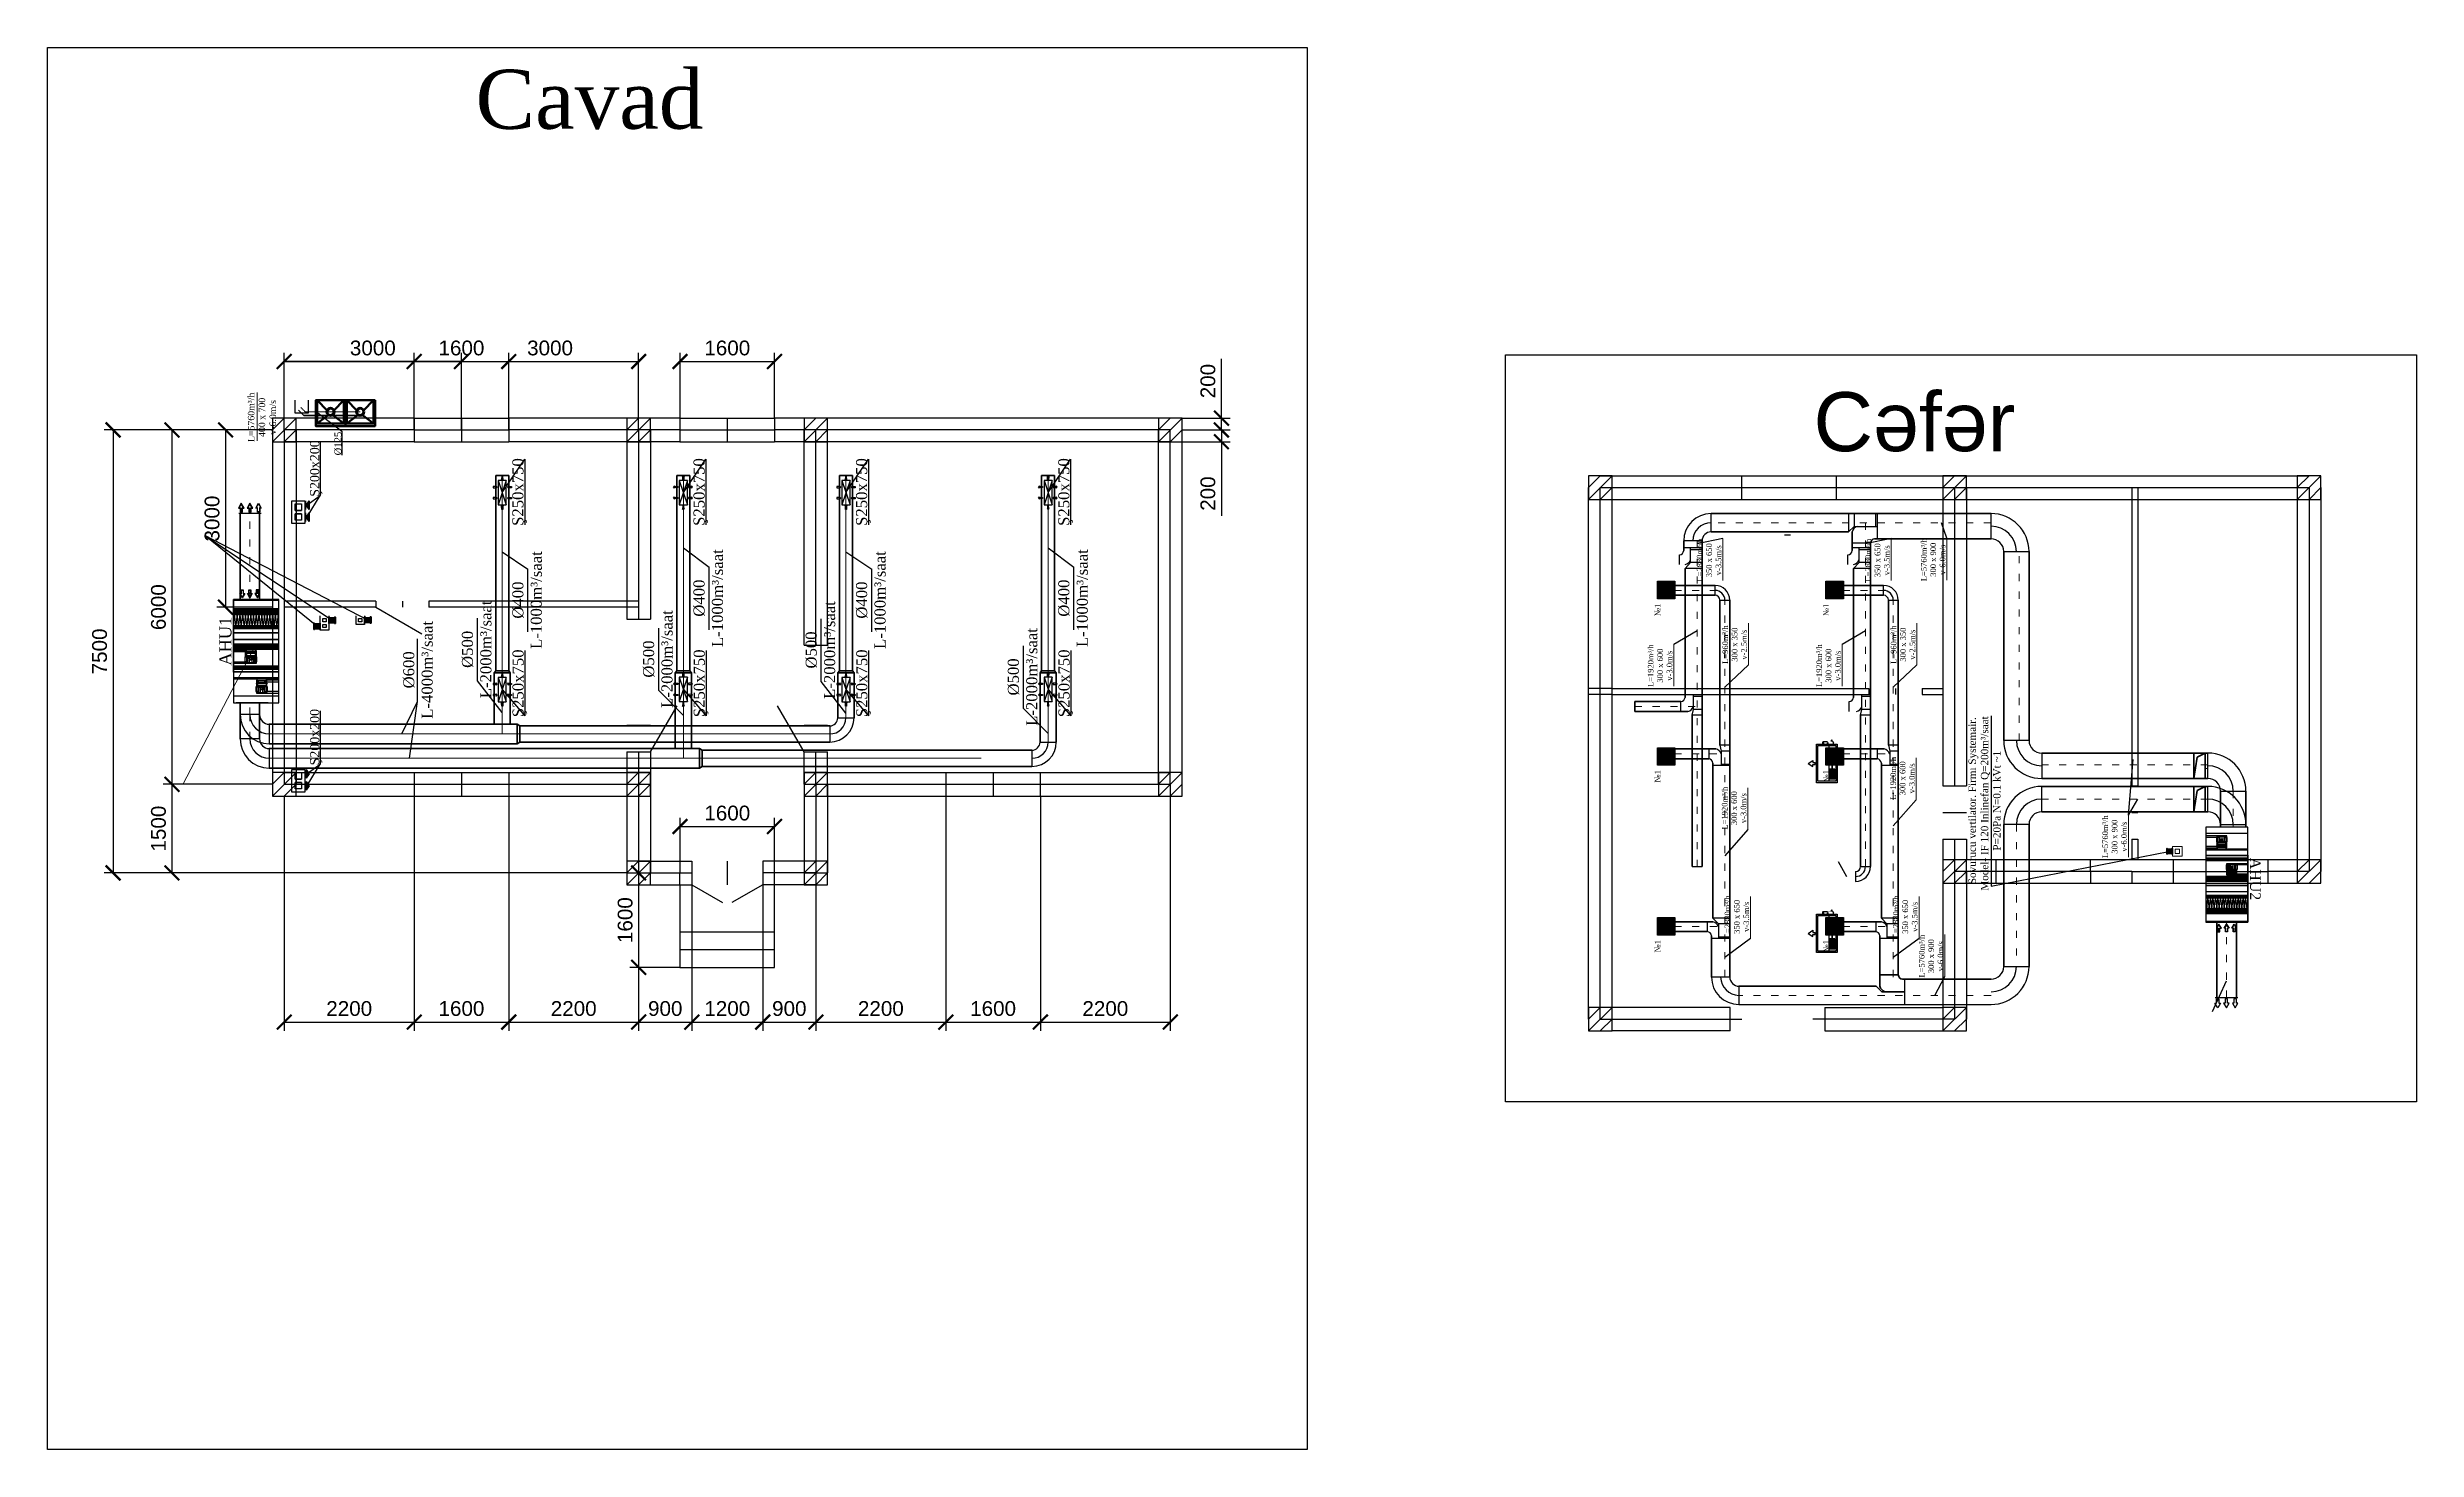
# Model space of a CAD drawing. Header units: inches. Extents: x 23 to 100097, y 11 to 104145.
# Drawn here: x 29331 to 69438, y 48273 to 72018 of the extents above; entities that cross this region are included whole.
import ezdxf

# ---------------------------------------------------------------- set-up
doc = ezdxf.new("R2010")
doc.units = ezdxf.units.IN
doc.header["$MEASUREMENT"] = 0
doc.linetypes.add('ACAD_ISO02W100', pattern=[15, 12, -3])
doc.linetypes.add('ACAD_ISO03W100', pattern=[30, 12, -18])
for name, color, linetype, lineweight in [('Divar', 7, 'Continuous', 25), ('fancoil sistemi', 80, 'Continuous', 30), ('nad', 1, 'Continuous', 9), ('ol4uler', 7, 'Continuous', 15), ('PENCERE', 7, 'Continuous', 9), ('T-DİFÜZÖR', 7, 'Continuous', 0), ('öl', 7, 'Continuous', 0), ('стены', 42, 'Continuous', 40)]:
    doc.layers.add(name, color=color, linetype=linetype, lineweight=lineweight)
for name, color, linetype in [('DK_MAQUINAS', 7, 'Continuous'), ('noqte', 1, 'Continuous'), ('SYSTEMAIR1', 7, 'Continuous'), ('TEKST', 7, 'Continuous'), ('VRV MUSA', 5, 'Continuous')]:
    doc.layers.add(name, color=color, linetype=linetype)
doc.styles.add('ilqar text 001', font='', dxfattribs={"height": 300})
doc.styles.get("Standard").update_dxf_attribs({"font": 'arial.ttf'})
doc.styles.add('Times Latin', font='')
doc.styles.add('Times New  Roman', font='times.ttf')
doc.styles.get('ilqar text 001').set_extended_font_data('A3 Times AzLat')
doc.styles.get('Times Latin').set_extended_font_data('Times Latin')
doc.dimstyles.new('ISO-25', dxfattribs={"dimtxt": 250, "dimasz": 250, "dimexe": 150, "dimexo": 0.625, "dimgap": 100, "dimtad": 1, "dimdec": 0, "dimtxsty": 'Standard', "dimblk": 'ARCHTICK', "dimcen": 2.5, "dimadec": 0, "dimazin": 0, "dimtfac": 1, "dimtdec": 0, "dimtmove": 0, "dimatfit": 3, "dimfxl": 1, "dimarcsym": 0})

msp = doc.modelspace()

# ---------------------------------------------------------------- texts
at = {"color": 4, "attachment_point": 8, "style": 'Times New  Roman'}
for s, insert, char_height, width, rotation in [('{\\C0;Cavad}', (38507.9, 70624.8), 1000, 6989.977, 0.00024), ('{\\C0;AHU1}', (32450.3, 61962.2, 0), 206.03, 6094.694, 90.00024), ('{\\C0;AHU2}', (66616.1, 57936.5), 178.74, 5287.539, 269.99976)]:
    msp.add_mtext(s, dxfattribs=dict(at, insert=insert, char_height=char_height, width=width, rotation=rotation))
at = {"insert": (59227.6, 66179.2), "char_height": 1000, "attachment_point": 1}
msp.add_mtext_dynamic_manual_height_columns('C{\\fArial|b0|i0|c238|p34;əfər}', width=2796.152, gutter_width=12.5, heights=[0], dxfattribs=at)
at = {"color": 3, "attachment_point": 8, "style": 'ilqar text 001'}
for s, insert, char_height, width, rotation in [('{\\fTimes New Roman|b0|i0|c0|p18;\\C256;%%C125}', (34314.2, 65308.9, 213172.4), 119.515, 3323.782, 90.00009), ('{\\fTimes New Roman|b0|i0|c0|p18;%%C400\\P\\fTimes New Roman|b0|i0|c238|p18;L-\\fTimes New Roman|b0|i0|c0|p18;1000\\fTimes New Roman|b0|i0|c238|p18;m³/saat}', (37703.4, 62658.3, 0), 187.1659, 2663.475, 89.99991), ('{\\fTimes New Roman|b0|i0|c0|p18;%%C400\\P\\fTimes New Roman|b0|i0|c238|p18;L-\\fTimes New Roman|b0|i0|c0|p18;1000\\fTimes New Roman|b0|i0|c238|p18;m³/saat}', (43522.3, 62658.3, 0), 187.1659, 2663.475, 89.99991), ('{\\fTimes New Roman|b0|i0|c0|p18;%%C500\\P\\fTimes New Roman|b0|i0|c238|p18;L-\\fTimes New Roman|b0|i0|c0|p18;2000\\fTimes New Roman|b0|i0|c238|p18;m³/saat}', (36849.8, 61824.3, 0), 187.1659, 2663.475, 89.99991), ('{\\fTimes New Roman|b0|i0|c0|p18;%%C500\\P\\fTimes New Roman|b0|i0|c238|p18;L-\\fTimes New Roman|b0|i0|c0|p18;2000\\fTimes New Roman|b0|i0|c238|p18;m³/saat}', (42668.7, 61813.3, 0), 187.1659, 2663.475, 89.99991)]:
    msp.add_mtext(s, dxfattribs=dict(at, insert=insert, char_height=char_height, width=width, rotation=rotation))
at = {"color": 1, "style": 'ilqar text 001'}
for s, insert, char_height, width, attachment_point, rotation in [('{\\fTimes New Roman|b0|i0|c238|p18;Ş\\fTimes New Roman|b0|i0|c0|p18;20\\fTimes New Roman|b0|i0|c238|p18;0x\\fTimes New Roman|b0|i0|c0|p18;20\\fTimes New Roman|b0|i0|c238|p18;0}', (33777.2, 64886.4, -3421615.3), 155.9716, 2219.562, 2, 90.00009), ('{\\fTimes New Roman|b0|i0|c238|p18;Ş\\fTimes New Roman|b0|i0|c0|p18;25\\fTimes New Roman|b0|i0|c238|p18;0x\\fTimes New Roman|b0|i0|c0|p18;75\\fTimes New Roman|b0|i0|c238|p18;0}', (37449.7, 64488.1, 0), 187.1659, 2663.475, 8, 89.99991), ('{\\fTimes New Roman|b0|i0|c238|p18;Ş\\fTimes New Roman|b0|i0|c0|p18;25\\fTimes New Roman|b0|i0|c238|p18;0x\\fTimes New Roman|b0|i0|c0|p18;75\\fTimes New Roman|b0|i0|c238|p18;0}', (40516.5, 64488.1, 0), 187.1659, 2663.475, 8, 89.99991), ('{\\fTimes New Roman|b0|i0|c238|p18;Ş\\fTimes New Roman|b0|i0|c0|p18;25\\fTimes New Roman|b0|i0|c238|p18;0x\\fTimes New Roman|b0|i0|c0|p18;75\\fTimes New Roman|b0|i0|c238|p18;0}', (43268.6, 64488.1, 0), 187.1659, 2663.475, 8, 89.99991), ('{\\fTimes New Roman|b0|i0|c238|p18;Ş\\fTimes New Roman|b0|i0|c0|p18;25\\fTimes New Roman|b0|i0|c238|p18;0x\\fTimes New Roman|b0|i0|c0|p18;75\\fTimes New Roman|b0|i0|c238|p18;0}', (46691.6, 64488.1, 0), 187.1659, 2663.475, 8, 89.99991), ('{\\fTimes New Roman|b0|i0|c238|p18;Ş\\fTimes New Roman|b0|i0|c0|p18;25\\fTimes New Roman|b0|i0|c238|p18;0x\\fTimes New Roman|b0|i0|c0|p18;75\\fTimes New Roman|b0|i0|c238|p18;0}', (37453, 61249.1, 0), 187.1659, 2663.475, 8, 89.99991), ('{\\fTimes New Roman|b0|i0|c238|p18;Ş\\fTimes New Roman|b0|i0|c0|p18;25\\fTimes New Roman|b0|i0|c238|p18;0x\\fTimes New Roman|b0|i0|c0|p18;75\\fTimes New Roman|b0|i0|c238|p18;0}', (40519.8, 61249.1, 0), 187.1659, 2663.475, 8, 89.99991), ('{\\fTimes New Roman|b0|i0|c238|p18;Ş\\fTimes New Roman|b0|i0|c0|p18;25\\fTimes New Roman|b0|i0|c238|p18;0x\\fTimes New Roman|b0|i0|c0|p18;75\\fTimes New Roman|b0|i0|c238|p18;0}', (43271.9, 61249.1, 0), 187.1659, 2663.475, 8, 89.99991), ('{\\fTimes New Roman|b0|i0|c238|p18;Ş\\fTimes New Roman|b0|i0|c0|p18;25\\fTimes New Roman|b0|i0|c238|p18;0x\\fTimes New Roman|b0|i0|c0|p18;75\\fTimes New Roman|b0|i0|c238|p18;0}', (46694.9, 61249.1, 0), 187.1659, 2663.475, 8, 89.99991), ('{\\fTimes New Roman|b0|i0|c238|p18;Ş\\fTimes New Roman|b0|i0|c0|p18;20\\fTimes New Roman|b0|i0|c238|p18;0x\\fTimes New Roman|b0|i0|c0|p18;20\\fTimes New Roman|b0|i0|c238|p18;0}', (33777.2, 60337.3, -3421615.3), 155.9716, 2219.562, 2, 90.00009)]:
    msp.add_mtext(s, dxfattribs=dict(at, insert=insert, char_height=char_height, width=width, attachment_point=attachment_point, rotation=rotation))
at = {"color": 5, "char_height": 187.1659, "width": 2663.475, "attachment_point": 8, "rotation": 89.99991, "style": 'ilqar text 001'}
for s, insert in [('{\\fTimes New Roman|b0|i0|c0|p18;%%C400\\P\\fTimes New Roman|b0|i0|c238|p18;L-\\fTimes New Roman|b0|i0|c0|p18;1000\\fTimes New Roman|b0|i0|c238|p18;m³/saat}', (40770.2, 62691.3, 0)), ('{\\fTimes New Roman|b0|i0|c0|p18;%%C400\\P\\fTimes New Roman|b0|i0|c238|p18;L-\\fTimes New Roman|b0|i0|c0|p18;1000\\fTimes New Roman|b0|i0|c238|p18;m³/saat}', (46945.2, 62691.3, 0)), ('{\\fTimes New Roman|b0|i0|c0|p18;%%C600\\P\\fTimes New Roman|b0|i0|c238|p18;L-\\fTimes New Roman|b0|i0|c0|p18;4000\\fTimes New Roman|b0|i0|c238|p18;m³/saat}', (35856.3, 61477, 0)), ('{\\fTimes New Roman|b0|i0|c0|p18;%%C500\\P\\fTimes New Roman|b0|i0|c238|p18;L-\\fTimes New Roman|b0|i0|c0|p18;2000\\fTimes New Roman|b0|i0|c238|p18;m³/saat}', (39916.2, 61659.5, 0)), ('{\\fTimes New Roman|b0|i0|c0|p18;%%C500\\P\\fTimes New Roman|b0|i0|c238|p18;L-\\fTimes New Roman|b0|i0|c0|p18;2000\\fTimes New Roman|b0|i0|c238|p18;m³/saat}', (46091.3, 61357.3, 0))]:
    msp.add_mtext(s, dxfattribs=dict(at, insert=insert))
at = {"lineweight": 15, "insert": (62124.8, 59261.2), "char_height": 125.0451, "width": 3220.668, "attachment_point": 5, "rotation": 90, "style": 'Times Latin'}
msp.add_mtext('{\\C0;Sovurucu vertilator. \\fTimes New Roman|b0|i0|c238|p18;Firmı Systemair. Model-\\fTimes New Roman|b0|i0|c204|p18; IF 120 Inlinefan \\fTimes New Roman|b0|i0|c238|p18;Q=\\fTimes New Roman|b0|i0|c0|p18;2\\fTimes New Roman|b0|i0|c238|p18;00m³/saat   P=\\fTimes New Roman|b0|i0|c0|p18;2\\fTimes New Roman|b0|i0|c238|p18;0Pa N=\\fTimes New Roman|b0|i0|c204|p18;0.1\\fTimes New Roman|b0|i0|c238|p18; kVt\\fTimes New Roman|b0|i0|c204|p18; ~1  }', dxfattribs=at)
at = {"layer": 'PENCERE', "char_height": 95.33, "attachment_point": 9, "rotation": 90, "style": 'Times Latin'}
for insert in [(56636.3, 62596.5), (59487.6, 62596.5), (56636.3, 59779.5), (59487.6, 59779.5), (56636.3, 56902), (59487.6, 56902)]:
    msp.add_mtext_dynamic_manual_height_columns('{\\C0;№1}', width=179.706, gutter_width=5.96, heights=[0], dxfattribs=dict(at, insert=insert))
at = {"layer": 'VRV MUSA', "color": 0, "lineweight": 9, "ltscale": 150, "rotation": 90, "style": 'Times Latin'}
for s, insert, char_height, width, attachment_point in [('\\pxqc;L=5760m{\\fTimes New Roman|b0|i0|c238|p18;³}/h\\P400 x 700\\Pv-6.0m/s\\P ', (32724.5, 65333.5, 0), 109.882, 838.953, 1), ('\\pxqc;L=2880m{\\fTimes New Roman|b0|i0|c238|p18;³}/h\\P350 x 650\\Pv-3.5m/s\\P ', (57827.3, 62969.3), 95.33, 727.846, 7), ('\\pxqc;L=2880m{\\fTimes New Roman|b0|i0|c238|p18;³}/h\\P350 x 650\\Pv-3.5m/s\\P ', (60678.7, 62969.3), 95.33, 727.846, 7), ('\\pxqc;L=5760m{\\fTimes New Roman|b0|i0|c238|p18;³}/h\\P300 x 900\\Pv-6.0m/s\\P ', (61622, 62977.7), 95.33, 727.846, 7), ('\\pxqc;L=960m{\\fTimes New Roman|b0|i0|c238|p18;³}/h\\P300 x 350\\Pv-2.5m/s\\P ', (58259.8, 61540.7), 95.33, 727.846, 7), ('\\pxqc;L=960m{\\fTimes New Roman|b0|i0|c238|p18;³}/h\\P300 x 350\\Pv-2.5m/s\\P ', (61111.2, 61540.7), 95.33, 727.846, 7), ('\\pxqc;L=1920m{\\fTimes New Roman|b0|i0|c238|p18;³}/h\\P300 x 600\\Pv-3.0m/s\\P ', (56998.1, 61184.3), 95.33, 727.846, 7), ('\\pxqc;L=1920m{\\fTimes New Roman|b0|i0|c238|p18;³}/h\\P300 x 600\\Pv-3.0m/s\\P ', (59849.5, 61184.3), 95.33, 727.846, 7), ('\\pxqc;L=1920m{\\fTimes New Roman|b0|i0|c238|p18;³}/h\\P300 x 600\\Pv-3.0m/s\\P ', (61102.5, 60004.8), 95.33, 727.846, 9), ('\\pxqc;L=1920m{\\fTimes New Roman|b0|i0|c238|p18;³}/h\\P300 x 600\\Pv-3.0m/s\\P ', (58251.1, 59499.2), 95.33, 727.846, 9), ('\\pxqc;L=5760m{\\fTimes New Roman|b0|i0|c238|p18;³}/h\\P300 x 900\\Pv-6.0m/s\\P ', (64692.7, 58288.2), 95.33, 727.846, 7), ('\\pxqc;L=2880m{\\fTimes New Roman|b0|i0|c238|p18;³}/h\\P350 x 650\\Pv-3.5m/s\\P ', (58298, 57658.4), 95.33, 727.846, 9), ('\\pxqc;L=2880m{\\fTimes New Roman|b0|i0|c238|p18;³}/h\\P350 x 650\\Pv-3.5m/s\\P ', (61149.4, 57658.4), 95.33, 727.846, 9), ('\\pxqc;L=5760m{\\fTimes New Roman|b0|i0|c238|p18;³}/h\\P300 x 900\\Pv-6.0m/s\\P ', (61587.1, 56264.8), 95.33, 727.846, 7)]:
    msp.add_mtext(s, dxfattribs=dict(at, insert=insert, char_height=char_height, width=width, attachment_point=attachment_point))

# ---------------------------------------------------------------- blocks, each defined once
blk = doc.blocks.new('_ArchTick')
at = {"layer": 'nad', "color": 0, "const_width": 0.15}
blk.add_lwpolyline([(-0.5, -0.5), (0.5, 0.5)], dxfattribs=at)
blk = doc.blocks.new('*D79')
at = {"color": 0, "lineweight": -2, "transparency": 16777216}
for p, q in [((33340, 59339), (33340, 55363)), ((35540, 59339), (35540, 55363)), ((33340, 55513), (35540, 55513))]:
    blk.add_line(p, q, dxfattribs=at)
at = {"layer": 'Defpoints', "color": 0, "transparency": 16777216}
for p in [(33340, 59339), (35540, 59339), (35540, 55513)]:
    blk.add_point(p, dxfattribs=at)
at = {"color": 0, "lineweight": -2, "transparency": 16777216, "xscale": 250, "yscale": 250, "zscale": 250, "rotation": 180}
blk.add_blockref('_ArchTick', (33340, 55513), dxfattribs=at)
at = {"color": 0, "lineweight": -2, "transparency": 16777216, "xscale": 250, "yscale": 250, "zscale": 250}
blk.add_blockref('_ArchTick', (35540, 55513), dxfattribs=at)
at = {"color": 0, "transparency": 16777216, "insert": (34440, 55741), "char_height": 250, "attachment_point": 5}
blk.add_mtext('2200', dxfattribs=at)
blk = doc.blocks.new('*D80')
at = {"color": 0, "lineweight": -2, "transparency": 16777216}
for p, q in [((35540, 59339), (35540, 55363)), ((37140, 59339), (37140, 55363)), ((35540, 55513), (37140, 55513))]:
    blk.add_line(p, q, dxfattribs=at)
at = {"layer": 'Defpoints', "color": 0, "transparency": 16777216}
for p in [(35540, 59339), (37140, 59339), (37140, 55513)]:
    blk.add_point(p, dxfattribs=at)
at = {"color": 0, "lineweight": -2, "transparency": 16777216, "xscale": 250, "yscale": 250, "zscale": 250, "rotation": 180}
blk.add_blockref('_ArchTick', (35540, 55513), dxfattribs=at)
at = {"color": 0, "lineweight": -2, "transparency": 16777216, "xscale": 250, "yscale": 250, "zscale": 250}
blk.add_blockref('_ArchTick', (37140, 55513), dxfattribs=at)
at = {"color": 0, "transparency": 16777216, "insert": (36340, 55741), "char_height": 250, "attachment_point": 5}
blk.add_mtext('1600', dxfattribs=at)
blk = doc.blocks.new('*D81')
at = {"color": 0, "lineweight": -2, "transparency": 16777216}
for p, q in [((37140, 59339), (37140, 55363)), ((39340, 58039), (39340, 55363)), ((37140, 55513), (39340, 55513))]:
    blk.add_line(p, q, dxfattribs=at)
at = {"layer": 'Defpoints', "color": 0, "transparency": 16777216}
for p in [(37140, 59339), (39340, 58039), (39340, 55513)]:
    blk.add_point(p, dxfattribs=at)
at = {"color": 0, "lineweight": -2, "transparency": 16777216, "xscale": 250, "yscale": 250, "zscale": 250, "rotation": 180}
blk.add_blockref('_ArchTick', (37140, 55513), dxfattribs=at)
at = {"color": 0, "lineweight": -2, "transparency": 16777216, "xscale": 250, "yscale": 250, "zscale": 250}
blk.add_blockref('_ArchTick', (39340, 55513), dxfattribs=at)
at = {"color": 0, "transparency": 16777216, "insert": (38240, 55741), "char_height": 250, "attachment_point": 5}
blk.add_mtext('2200', dxfattribs=at)
blk = doc.blocks.new('*D82')
at = {"color": 0, "lineweight": -2, "transparency": 16777216}
for p, q in [((39340, 58039), (39340, 55363)), ((40240, 57839), (40240, 55363)), ((39340, 55513), (40240, 55513))]:
    blk.add_line(p, q, dxfattribs=at)
at = {"layer": 'Defpoints', "color": 0, "transparency": 16777216}
for p in [(39340, 58039), (40240, 57839), (40240, 55513)]:
    blk.add_point(p, dxfattribs=at)
at = {"color": 0, "lineweight": -2, "transparency": 16777216, "xscale": 250, "yscale": 250, "zscale": 250, "rotation": 180}
blk.add_blockref('_ArchTick', (39340, 55513), dxfattribs=at)
at = {"color": 0, "lineweight": -2, "transparency": 16777216, "xscale": 250, "yscale": 250, "zscale": 250}
blk.add_blockref('_ArchTick', (40240, 55513), dxfattribs=at)
at = {"color": 0, "transparency": 16777216, "insert": (39790, 55741), "char_height": 250, "attachment_point": 5}
blk.add_mtext('900', dxfattribs=at)
blk = doc.blocks.new('*D83')
at = {"color": 0, "lineweight": -2, "transparency": 16777216}
for p, q in [((40240, 57839), (40240, 55363)), ((41440, 57839), (41440, 55363)), ((40240, 55513), (41440, 55513))]:
    blk.add_line(p, q, dxfattribs=at)
at = {"layer": 'Defpoints', "color": 0, "transparency": 16777216}
for p in [(40240, 57839), (41440, 57839), (41440, 55513)]:
    blk.add_point(p, dxfattribs=at)
at = {"color": 0, "lineweight": -2, "transparency": 16777216, "xscale": 250, "yscale": 250, "zscale": 250, "rotation": 180}
blk.add_blockref('_ArchTick', (40240, 55513), dxfattribs=at)
at = {"color": 0, "lineweight": -2, "transparency": 16777216, "xscale": 250, "yscale": 250, "zscale": 250}
blk.add_blockref('_ArchTick', (41440, 55513), dxfattribs=at)
at = {"color": 0, "transparency": 16777216, "insert": (40840, 55741), "char_height": 250, "attachment_point": 5}
blk.add_mtext('1200', dxfattribs=at)
blk = doc.blocks.new('*D84')
at = {"color": 0, "lineweight": -2, "transparency": 16777216}
for p, q in [((44540, 59339), (44540, 55363)), ((46140, 59339), (46140, 55363)), ((44540, 55513), (46140, 55513))]:
    blk.add_line(p, q, dxfattribs=at)
at = {"layer": 'Defpoints', "color": 0, "transparency": 16777216}
for p in [(44540, 59339), (46140, 59339), (46140, 55513)]:
    blk.add_point(p, dxfattribs=at)
at = {"color": 0, "lineweight": -2, "transparency": 16777216, "xscale": 250, "yscale": 250, "zscale": 250, "rotation": 180}
blk.add_blockref('_ArchTick', (44540, 55513), dxfattribs=at)
at = {"color": 0, "lineweight": -2, "transparency": 16777216, "xscale": 250, "yscale": 250, "zscale": 250}
blk.add_blockref('_ArchTick', (46140, 55513), dxfattribs=at)
at = {"color": 0, "transparency": 16777216, "insert": (45340, 55741), "char_height": 250, "attachment_point": 5}
blk.add_mtext('1600', dxfattribs=at)
blk = doc.blocks.new('*D85')
at = {"color": 0, "lineweight": -2, "transparency": 16777216}
for p, q in [((48340, 59539), (48340, 55363)), ((46140, 59339), (46140, 55363)), ((46140, 55513), (48340, 55513))]:
    blk.add_line(p, q, dxfattribs=at)
at = {"layer": 'Defpoints', "color": 0, "transparency": 16777216}
for p in [(48340, 59539), (46140, 59339), (48340, 55513)]:
    blk.add_point(p, dxfattribs=at)
at = {"color": 0, "lineweight": -2, "transparency": 16777216, "xscale": 250, "yscale": 250, "zscale": 250, "rotation": 180}
blk.add_blockref('_ArchTick', (46140, 55513), dxfattribs=at)
at = {"color": 0, "lineweight": -2, "transparency": 16777216, "xscale": 250, "yscale": 250, "zscale": 250}
blk.add_blockref('_ArchTick', (48340, 55513), dxfattribs=at)
at = {"color": 0, "transparency": 16777216, "insert": (47240, 55741), "char_height": 250, "attachment_point": 5}
blk.add_mtext('2200', dxfattribs=at)
blk = doc.blocks.new('*D86')
at = {"color": 0, "lineweight": -2, "transparency": 16777216}
for p, q in [((39340, 58039), (39490, 58039)), ((39340, 58039), (39340, 56439)), ((40039, 56439), (39190, 56439))]:
    blk.add_line(p, q, dxfattribs=at)
at = {"layer": 'Defpoints', "color": 0, "transparency": 16777216}
for p in [(39340, 58039), (39340, 56439), (40040, 56439)]:
    blk.add_point(p, dxfattribs=at)
at = {"color": 0, "lineweight": -2, "transparency": 16777216, "xscale": 250, "yscale": 250, "zscale": 250}
for p, rotation in [((39340, 58039), 90), ((39340, 56439), 270)]:
    blk.add_blockref('_ArchTick', p, dxfattribs=dict(at, rotation=rotation))
at = {"color": 0, "transparency": 16777216, "insert": (39112, 57239), "char_height": 250, "attachment_point": 5, "rotation": 90}
blk.add_mtext('1600', dxfattribs=at)
blk = doc.blocks.new('*D87')
at = {"color": 0, "lineweight": -2, "transparency": 16777216}
for p, q in [((40040, 58040), (40040, 58974)), ((41640, 58040), (41640, 58974)), ((40040, 58824), (41640, 58824))]:
    blk.add_line(p, q, dxfattribs=at)
at = {"layer": 'Defpoints', "color": 0, "transparency": 16777216}
for p in [(41640, 58824), (40040, 58039), (41640, 58039)]:
    blk.add_point(p, dxfattribs=at)
at = {"color": 0, "lineweight": -2, "transparency": 16777216, "xscale": 250, "yscale": 250, "zscale": 250, "rotation": 180}
blk.add_blockref('_ArchTick', (40040, 58824), dxfattribs=at)
at = {"color": 0, "lineweight": -2, "transparency": 16777216, "xscale": 250, "yscale": 250, "zscale": 250}
blk.add_blockref('_ArchTick', (41640, 58824), dxfattribs=at)
at = {"color": 0, "transparency": 16777216, "insert": (40840, 59051), "char_height": 250, "attachment_point": 5}
blk.add_mtext('1600', dxfattribs=at)
blk = doc.blocks.new('*D88')
at = {"color": 0, "lineweight": -2, "transparency": 16777216}
for p, q in [((41440, 57839), (41440, 55363)), ((42340, 58039), (42340, 55363)), ((41440, 55513), (42340, 55513))]:
    blk.add_line(p, q, dxfattribs=at)
at = {"layer": 'Defpoints', "color": 0, "transparency": 16777216}
for p in [(41440, 57839), (42340, 58039), (42340, 55513)]:
    blk.add_point(p, dxfattribs=at)
at = {"color": 0, "lineweight": -2, "transparency": 16777216, "xscale": 250, "yscale": 250, "zscale": 250, "rotation": 180}
blk.add_blockref('_ArchTick', (41440, 55513), dxfattribs=at)
at = {"color": 0, "lineweight": -2, "transparency": 16777216, "xscale": 250, "yscale": 250, "zscale": 250}
blk.add_blockref('_ArchTick', (42340, 55513), dxfattribs=at)
at = {"color": 0, "transparency": 16777216, "insert": (41890, 55741), "char_height": 250, "attachment_point": 5}
blk.add_mtext('900', dxfattribs=at)
blk = doc.blocks.new('*D89')
at = {"color": 0, "lineweight": -2, "transparency": 16777216}
for p, q in [((44540, 59339), (44540, 55363)), ((42340, 58039), (42340, 55363)), ((42340, 55513), (44540, 55513))]:
    blk.add_line(p, q, dxfattribs=at)
at = {"layer": 'Defpoints', "color": 0, "transparency": 16777216}
for p in [(44540, 59339), (42340, 58039), (44540, 55513)]:
    blk.add_point(p, dxfattribs=at)
at = {"color": 0, "lineweight": -2, "transparency": 16777216, "xscale": 250, "yscale": 250, "zscale": 250, "rotation": 180}
blk.add_blockref('_ArchTick', (42340, 55513), dxfattribs=at)
at = {"color": 0, "lineweight": -2, "transparency": 16777216, "xscale": 250, "yscale": 250, "zscale": 250}
blk.add_blockref('_ArchTick', (44540, 55513), dxfattribs=at)
at = {"color": 0, "transparency": 16777216, "insert": (43440, 55741), "char_height": 250, "attachment_point": 5}
blk.add_mtext('2200', dxfattribs=at)
blk = doc.blocks.new('*D90')
at = {"color": 0, "lineweight": -2, "transparency": 16777216}
for p, q in [((33139, 65539), (32197, 65539)), ((32347, 65539), (32347, 62539)), ((33139, 62539), (32197, 62539))]:
    blk.add_line(p, q, dxfattribs=at)
at = {"layer": 'Defpoints', "color": 0, "transparency": 16777216}
for p in [(33140, 65539), (32347, 62539), (33140, 62539)]:
    blk.add_point(p, dxfattribs=at)
at = {"color": 0, "lineweight": -2, "transparency": 16777216, "xscale": 250, "yscale": 250, "zscale": 250}
for p, rotation in [((32347, 65539), 90), ((32347, 62539), 270)]:
    blk.add_blockref('_ArchTick', p, dxfattribs=dict(at, rotation=rotation))
at = {"color": 0, "transparency": 16777216, "insert": (32119, 64039), "char_height": 250, "attachment_point": 5, "rotation": 90}
blk.add_mtext('3000', dxfattribs=at)
blk = doc.blocks.new('*D91')
at = {"color": 0, "lineweight": -2, "transparency": 16777216}
for p, q in [((33139, 65539), (31290, 65539)), ((31440, 65539), (31440, 59539)), ((33139, 59539), (31290, 59539))]:
    blk.add_line(p, q, dxfattribs=at)
at = {"layer": 'Defpoints', "color": 0, "transparency": 16777216}
for p in [(33140, 65539), (31440, 59539), (33140, 59539)]:
    blk.add_point(p, dxfattribs=at)
at = {"color": 0, "lineweight": -2, "transparency": 16777216, "xscale": 250, "yscale": 250, "zscale": 250}
for p, rotation in [((31440, 65539), 90), ((31440, 59539), 270)]:
    blk.add_blockref('_ArchTick', p, dxfattribs=dict(at, rotation=rotation))
at = {"color": 0, "transparency": 16777216, "insert": (31212, 62539), "char_height": 250, "attachment_point": 5, "rotation": 90}
blk.add_mtext('6000', dxfattribs=at)
blk = doc.blocks.new('*D92')
at = {"color": 0, "lineweight": -2, "transparency": 16777216}
for p, q in [((33139, 59539), (31290, 59539)), ((31440, 59539), (31440, 58039)), ((39139, 58039), (31290, 58039))]:
    blk.add_line(p, q, dxfattribs=at)
at = {"layer": 'Defpoints', "color": 0, "transparency": 16777216}
for p in [(33140, 59539), (31440, 58039), (39140, 58039)]:
    blk.add_point(p, dxfattribs=at)
at = {"color": 0, "lineweight": -2, "transparency": 16777216, "xscale": 250, "yscale": 250, "zscale": 250}
for p, rotation in [((31440, 59539), 90), ((31440, 58039), 270)]:
    blk.add_blockref('_ArchTick', p, dxfattribs=dict(at, rotation=rotation))
at = {"color": 0, "transparency": 16777216, "insert": (31212, 58789), "char_height": 250, "attachment_point": 5, "rotation": 90}
blk.add_mtext('1500', dxfattribs=at)
blk = doc.blocks.new('*D93')
at = {"color": 0, "lineweight": -2, "transparency": 16777216}
for p, q in [((33139, 65539), (30293, 65539)), ((30443, 65539), (30443, 58039)), ((33339, 58039), (30293, 58039))]:
    blk.add_line(p, q, dxfattribs=at)
at = {"layer": 'Defpoints', "color": 0, "transparency": 16777216}
for p in [(33140, 65539), (30443, 58039), (33340, 58039)]:
    blk.add_point(p, dxfattribs=at)
at = {"color": 0, "lineweight": -2, "transparency": 16777216, "xscale": 250, "yscale": 250, "zscale": 250}
for p, rotation in [((30443, 65539), 90), ((30443, 58039), 270)]:
    blk.add_blockref('_ArchTick', p, dxfattribs=dict(at, rotation=rotation))
at = {"color": 0, "transparency": 16777216, "insert": (30215, 61789), "char_height": 250, "attachment_point": 5, "rotation": 90}
blk.add_mtext('7500', dxfattribs=at)
blk = doc.blocks.new('*D94')
at = {"color": 0, "lineweight": -2, "transparency": 16777216}
for p, q in [((35540, 65540), (35540, 66848)), ((35540, 66698), (37140, 66698)), ((37140, 65540), (37140, 66848))]:
    blk.add_line(p, q, dxfattribs=at)
at = {"layer": 'Defpoints', "color": 0, "transparency": 16777216}
for p in [(37140, 66698), (35540, 65539), (37140, 65539)]:
    blk.add_point(p, dxfattribs=at)
at = {"color": 0, "lineweight": -2, "transparency": 16777216, "xscale": 250, "yscale": 250, "zscale": 250, "rotation": 180}
blk.add_blockref('_ArchTick', (35540, 66698), dxfattribs=at)
at = {"color": 0, "lineweight": -2, "transparency": 16777216, "xscale": 250, "yscale": 250, "zscale": 250}
blk.add_blockref('_ArchTick', (37140, 66698), dxfattribs=at)
at = {"color": 0, "transparency": 16777216, "insert": (36340, 66926), "char_height": 250, "attachment_point": 5}
blk.add_mtext('1600', dxfattribs=at)
blk = doc.blocks.new('*D95')
at = {"color": 0, "lineweight": -2, "transparency": 16777216}
for p, q in [((33340, 65540), (33340, 66848)), ((36340, 66698), (33340, 66698)), ((36340, 65540), (36340, 66848))]:
    blk.add_line(p, q, dxfattribs=at)
at = {"layer": 'Defpoints', "color": 0, "transparency": 16777216}
for p in [(33340, 66698), (33340, 65539), (36340, 65539)]:
    blk.add_point(p, dxfattribs=at)
at = {"color": 0, "lineweight": -2, "transparency": 16777216, "xscale": 250, "yscale": 250, "zscale": 250, "rotation": 180}
blk.add_blockref('_ArchTick', (33340, 66698), dxfattribs=at)
at = {"color": 0, "lineweight": -2, "transparency": 16777216, "xscale": 250, "yscale": 250, "zscale": 250}
blk.add_blockref('_ArchTick', (36340, 66698), dxfattribs=at)
at = {"color": 0, "transparency": 16777216, "insert": (34840, 66926), "char_height": 250, "attachment_point": 5}
blk.add_mtext('3000', dxfattribs=at)
blk = doc.blocks.new('*D96')
at = {"color": 0, "lineweight": -2, "transparency": 16777216}
for p, q in [((33340, 65540), (33340, 66848)), ((33340, 66698), (36340, 66698)), ((36340, 65540), (36340, 66848))]:
    blk.add_line(p, q, dxfattribs=at)
at = {"layer": 'Defpoints', "color": 0, "transparency": 16777216}
for p in [(36340, 66698), (33340, 65539), (36340, 65539)]:
    blk.add_point(p, dxfattribs=at)
at = {"color": 0, "lineweight": -2, "transparency": 16777216, "xscale": 250, "yscale": 250, "zscale": 250, "rotation": 180}
blk.add_blockref('_ArchTick', (33340, 66698), dxfattribs=at)
at = {"color": 0, "lineweight": -2, "transparency": 16777216, "xscale": 250, "yscale": 250, "zscale": 250}
blk.add_blockref('_ArchTick', (36340, 66698), dxfattribs=at)
at = {"color": 0, "transparency": 16777216, "insert": (34840, 66926), "char_height": 250, "attachment_point": 5}
blk.add_mtext('3000', dxfattribs=at)
blk = doc.blocks.new('*D97')
at = {"color": 0, "lineweight": -2, "transparency": 16777216}
for p, q in [((36340, 65540), (36340, 66848)), ((36340, 66698), (39340, 66698)), ((39340, 65540), (39340, 66848))]:
    blk.add_line(p, q, dxfattribs=at)
at = {"layer": 'Defpoints', "color": 0, "transparency": 16777216}
for p in [(39340, 66698), (36340, 65539), (39340, 65539)]:
    blk.add_point(p, dxfattribs=at)
at = {"color": 0, "lineweight": -2, "transparency": 16777216, "xscale": 250, "yscale": 250, "zscale": 250, "rotation": 180}
blk.add_blockref('_ArchTick', (36340, 66698), dxfattribs=at)
at = {"color": 0, "lineweight": -2, "transparency": 16777216, "xscale": 250, "yscale": 250, "zscale": 250}
blk.add_blockref('_ArchTick', (39340, 66698), dxfattribs=at)
at = {"color": 0, "transparency": 16777216, "insert": (37840, 66926), "char_height": 250, "attachment_point": 5}
blk.add_mtext('3000', dxfattribs=at)
blk = doc.blocks.new('*D98')
at = {"color": 0, "lineweight": -2, "transparency": 16777216}
for p, q in [((40040, 65540), (40040, 66848)), ((40040, 66698), (41640, 66698)), ((41640, 65740), (41640, 66848))]:
    blk.add_line(p, q, dxfattribs=at)
at = {"layer": 'Defpoints', "color": 0, "transparency": 16777216}
for p in [(41640, 66698), (40040, 65539), (41640, 65739)]:
    blk.add_point(p, dxfattribs=at)
at = {"color": 0, "lineweight": -2, "transparency": 16777216, "xscale": 250, "yscale": 250, "zscale": 250, "rotation": 180}
blk.add_blockref('_ArchTick', (40040, 66698), dxfattribs=at)
at = {"color": 0, "lineweight": -2, "transparency": 16777216, "xscale": 250, "yscale": 250, "zscale": 250}
blk.add_blockref('_ArchTick', (41640, 66698), dxfattribs=at)
at = {"color": 0, "transparency": 16777216, "insert": (40840, 66926), "char_height": 250, "attachment_point": 5}
blk.add_mtext('1600', dxfattribs=at)
blk = doc.blocks.new('*D99')
at = {"color": 0, "lineweight": -2, "transparency": 16777216}
for p, q in [((49205, 65739), (49205, 66745)), ((48540, 65739), (49355, 65739)), ((48540, 65539), (49355, 65539)), ((49205, 65539), (49205, 65739))]:
    blk.add_line(p, q, dxfattribs=at)
at = {"layer": 'Defpoints', "color": 0, "transparency": 16777216}
for p in [(48540, 65739), (48540, 65539), (49205, 65739)]:
    blk.add_point(p, dxfattribs=at)
at = {"color": 0, "lineweight": -2, "transparency": 16777216, "xscale": 250, "yscale": 250, "zscale": 250}
for p, rotation in [((49205, 65739), 90), ((49205, 65539), 270)]:
    blk.add_blockref('_ArchTick', p, dxfattribs=dict(at, rotation=rotation))
at = {"color": 0, "transparency": 16777216, "insert": (48977, 66367), "char_height": 250, "attachment_point": 5, "rotation": 90}
blk.add_mtext('200', dxfattribs=at)
blk = doc.blocks.new('*D100')
at = {"color": 0, "lineweight": -2, "transparency": 16777216}
for p, q in [((49205, 65539), (49205, 65789)), ((48540, 65539), (49355, 65539)), ((49205, 65539), (49205, 65339)), ((48540, 65339), (49355, 65339)), ((49205, 65339), (49205, 64084))]:
    blk.add_line(p, q, dxfattribs=at)
at = {"layer": 'Defpoints', "color": 0, "transparency": 16777216}
for p in [(48540, 65539), (48540, 65339), (49205, 65339)]:
    blk.add_point(p, dxfattribs=at)
at = {"color": 0, "lineweight": -2, "transparency": 16777216, "xscale": 250, "yscale": 250, "zscale": 250}
for p, rotation in [((49205, 65539), 270), ((49205, 65339), 90)]:
    blk.add_blockref('_ArchTick', p, dxfattribs=dict(at, rotation=rotation))
at = {"color": 0, "transparency": 16777216, "insert": (48977, 64462), "char_height": 250, "attachment_point": 5, "rotation": 90}
blk.add_mtext('200', dxfattribs=at)
blk = doc.blocks.new('sass')
at = {"color": 8, "lineweight": 50}
for p, q in [((245819, -74088), (246116, -74312)), ((246512, -74088), (246215, -74312)), ((246081, -74429), (245819, -74690)), ((246250, -74429), (246512, -74690))]:
    blk.add_line(p, q, dxfattribs=at)
for points in [[(245781, -74690), (246550, -74690), (246550, -74021), (245781, -74021)], [(245819, -74690), (246512, -74690), (246512, -74088), (245819, -74088)]]:
    blk.add_lwpolyline(points, close=True, dxfattribs=at)
at = {"lineweight": 5}
blk.add_lwpolyline([(246550, -74690), (246550, -74090)], dxfattribs=at)
at = {"color": 3, "lineweight": 70}
blk.add_circle((246165, -74390), 92.6, dxfattribs=at)
blk = doc.blocks.new('ADADADAD')
at = {"color": 5, "lineweight": -2}
for p, q in [((749438, -18128, 0), (749404, -18159, 0)), ((749404, -18159, 0), (749419, -18159, 0)), ((749419, -18159, 0), (749422, -18257, 0)), ((749473, -18159, 0), (749438, -18128, 0)), ((749454, -18257, 0), (749458, -18159, 0)), ((749458, -18159, 0), (749473, -18159, 0)), ((749186, -18449, 0), (749155, -18483, 0)), ((749155, -18483, 0), (749186, -18517, 0)), ((749186, -18788, 0), (749155, -18823, 0)), ((749155, -18823, 0), (749186, -18857, 0)), ((749186, -18464, 0), (749186, -18449, 0)), ((749283, -18467, 0), (749186, -18464, 0)), ((749186, -18502, 0), (749283, -18499, 0)), ((749186, -18517, 0), (749186, -18502, 0)), ((749186, -18803, 0), (749186, -18788, 0)), ((749283, -18807, 0), (749186, -18803, 0)), ((749186, -18842, 0), (749283, -18839, 0)), ((749186, -18857, 0), (749186, -18842, 0)), ((749283, -18499, 0), (749283, -18467, 0)), ((749283, -18839, 0), (749283, -18807, 0)), ((749422, -18257, 0), (749454, -18257, 0)), ((749612, -18467, 0), (749709, -18464, 0)), ((749612, -18499, 0), (749612, -18467, 0)), ((749709, -18502, 0), (749612, -18499, 0)), ((749612, -18807, 0), (749709, -18803, 0)), ((749612, -18839, 0), (749612, -18807, 0)), ((749709, -18842, 0), (749612, -18839, 0)), ((749709, -18464, 0), (749709, -18449, 0)), ((749709, -18449, 0), (749740, -18483, 0)), ((749740, -18483, 0), (749709, -18517, 0)), ((749709, -18517, 0), (749709, -18502, 0)), ((749709, -18803, 0), (749709, -18788, 0)), ((749709, -18788, 0), (749740, -18823, 0)), ((749740, -18823, 0), (749709, -18857, 0)), ((749709, -18857, 0), (749709, -18842, 0)), ((749404, -19137, 0), (749419, -19137, 0)), ((749438, -19168, 0), (749404, -19137, 0)), ((749419, -19137, 0), (749422, -19039, 0)), ((749422, -19039, 0), (749454, -19039, 0)), ((749473, -19137, 0), (749438, -19168, 0)), ((749454, -19039, 0), (749458, -19137, 0)), ((749458, -19137, 0), (749473, -19137, 0))]:
    blk.add_line(p, q, dxfattribs=at)
at = {"layer": 'стены', "color": 5, "lineweight": 30}
for p, q in [((749563, -18275, 0), (749313, -18275, 0)), ((749313, -18275, 0), (749313, -19025, 0)), ((749563, -19025, 0), (749563, -18275, 0)), ((749313, -19025, 0), (749563, -19025, 0))]:
    blk.add_line(p, q, dxfattribs=at)
at = {"layer": 'стены', "color": 5, "lineweight": -2}
for p, q in [((749563, -19025, 0), (749313, -18275, 0)), ((749313, -19025, 0), (749563, -18275, 0))]:
    blk.add_line(p, q, dxfattribs=at)
blk = doc.blocks.new('111')
at = {"color": 3, "lineweight": -2}
for p, q in [((753770, -19780, 0), (753773, -19682, 0)), ((753773, -19682, 0), (753805, -19682, 0)), ((753805, -19682, 0), (753809, -19780, 0)), ((753504, -20013, 0), (753601, -20009, 0)), ((753504, -20045, 0), (753504, -20013, 0)), ((753601, -20048, 0), (753504, -20045, 0)), ((753504, -20352, 0), (753601, -20349, 0)), ((753504, -20384, 0), (753504, -20352, 0)), ((753601, -20387, 0), (753504, -20384, 0)), ((753601, -20009, 0), (753601, -19994, 0)), ((753601, -19994, 0), (753632, -20029, 0)), ((753632, -20029, 0), (753601, -20063, 0)), ((753601, -20063, 0), (753601, -20048, 0)), ((753601, -20349, 0), (753601, -20334, 0)), ((753601, -20334, 0), (753632, -20368, 0)), ((753632, -20368, 0), (753601, -20402, 0)), ((753601, -20402, 0), (753601, -20387, 0)), ((753755, -19780, 0), (753770, -19780, 0)), ((753789, -19811, 0), (753755, -19780, 0)), ((753824, -19780, 0), (753789, -19811, 0)), ((753809, -19780, 0), (753824, -19780, 0)), ((753976, -19994, 0), (753944, -20029, 0)), ((753944, -20029, 0), (753976, -20063, 0)), ((753976, -20334, 0), (753944, -20368, 0)), ((753944, -20368, 0), (753976, -20402, 0)), ((753976, -20009, 0), (753976, -19994, 0)), ((754073, -20013, 0), (753976, -20009, 0)), ((753976, -20048, 0), (754073, -20045, 0)), ((753976, -20063, 0), (753976, -20048, 0)), ((753976, -20349, 0), (753976, -20334, 0)), ((754073, -20352, 0), (753976, -20349, 0)), ((753976, -20387, 0), (754073, -20384, 0)), ((753976, -20402, 0), (753976, -20387, 0)), ((754073, -20045, 0), (754073, -20013, 0)), ((754073, -20384, 0), (754073, -20352, 0)), ((753789, -20582, 0), (753755, -20613, 0)), ((753755, -20613, 0), (753770, -20613, 0)), ((753770, -20613, 0), (753773, -20711, 0)), ((753773, -20711, 0), (753805, -20711, 0)), ((753824, -20613, 0), (753789, -20582, 0)), ((753805, -20711, 0), (753809, -20613, 0)), ((753809, -20613, 0), (753824, -20613, 0))]:
    blk.add_line(p, q, dxfattribs=at)
at = {"layer": 'стены', "color": 3, "lineweight": 30}
for p, q in [((753914, -19821, 0), (753664, -19821, 0)), ((753664, -19821, 0), (753664, -20571, 0)), ((753914, -20571, 0), (753914, -19821, 0)), ((753664, -20571, 0), (753914, -20571, 0))]:
    blk.add_line(p, q, dxfattribs=at)
at = {"layer": 'стены', "color": 3, "lineweight": -2}
for p, q in [((753914, -20571, 0), (753664, -19821, 0)), ((753664, -20571, 0), (753914, -19821, 0))]:
    blk.add_line(p, q, dxfattribs=at)
blk = doc.blocks.new('adadadadad')
blk.add_lwpolyline([(167725, -85512), (167725, -84030), (165343, -84030)])
at = {"layer": 'Divar'}
blk.add_lwpolyline([(165343, -85512), (165343, -84030), (168725, -84030), (168725, -85512)], close=True, dxfattribs=at)
at = {"layer": 'SYSTEMAIR1', "linetype": 'Continuous'}
for p, q in [((165343, -84030, 0), (165343, -85124, 0)), ((165361, -85512, 0), (165361, -84030, 0)), ((165365, -84030, 0), (165365, -85512, 0)), ((165650, -85512, 0), (165650, -84030, 0)), ((165654, -84030, 0), (165654, -85512, 0)), ((165672, -85512, 0), (165672, -84030, 0)), ((165685, -84030, 0), (165685, -85124, 0)), ((165703, -85512, 0), (165703, -84030, 0)), ((165707, -85512, 0), (165707, -84030, 0)), ((165707, -84030, 0), (165707, -85512, 0)), ((165707, -85512, 0), (165707, -84030, 0)), ((165707, -84030, 0), (165707, -85512, 0)), ((165707, -85512, 0), (165707, -84030, 0)), ((166170, -84103, 0), (165827, -84060, 0)), ((165827, -84145, 0), (166170, -84103, 0)), ((166170, -84192, 0), (165827, -84149, 0)), ((165827, -84234, 0), (166170, -84192, 0)), ((166170, -84281, 0), (165827, -84239, 0)), ((165827, -84323, 0), (166170, -84281, 0)), ((166170, -84370, 0), (165827, -84328, 0)), ((165827, -84413, 0), (166170, -84370, 0)), ((166170, -84459, 0), (165827, -84417, 0)), ((165827, -84502, 0), (166170, -84459, 0)), ((166170, -84549, 0), (165827, -84506, 0)), ((165827, -84591, 0), (166170, -84549, 0)), ((166427, -84030, 0), (166427, -85512, 0)), ((166427, -84172, 0), (166427, -84195, 0)), ((166427, -84195, 0), (166427, -84221, 0)), ((166427, -84221, 0), (166427, -84251, 0)), ((166427, -84251, 0), (166427, -84282, 0)), ((166427, -84282, 0), (166427, -84316, 0)), ((166427, -84316, 0), (166427, -84352, 0)), ((166427, -84352, 0), (166427, -84390, 0)), ((166427, -84390, 0), (166427, -84429, 0)), ((166427, -84429, 0), (166427, -84469, 0)), ((166427, -84469, 0), (166427, -84511, 0)), ((166427, -84511, 0), (166427, -84553, 0)), ((166427, -84553, 0), (166427, -84595, 0)), ((166436, -85512, 0), (166436, -84030, 0)), ((166641, -84030, 0), (166641, -85512, 0)), ((166650, -85512, 0), (166650, -84030, 0)), ((166650, -84172, 0), (166650, -84195, 0)), ((166650, -84195, 0), (166650, -84221, 0)), ((166650, -84221, 0), (166650, -84251, 0)), ((166650, -84251, 0), (166650, -84282, 0)), ((166650, -84282, 0), (166650, -84316, 0)), ((166650, -84316, 0), (166650, -84352, 0)), ((166650, -84352, 0), (166650, -84390, 0)), ((166650, -84390, 0), (166650, -84429, 0)), ((166650, -84429, 0), (166650, -84469, 0)), ((166650, -84469, 0), (166650, -84511, 0)), ((166650, -84511, 0), (166650, -84553, 0)), ((166650, -84553, 0), (166650, -84595, 0)), ((167109, -84421, 0), (167009, -84421, 0)), ((167009, -84421, 0), (167009, -84456, 0)), ((167029, -84439, 0), (167029, -84438, 0)), ((167029, -84440, 0), (167029, -84439, 0)), ((167029, -84439, 0), (167029, -84439, 0)), ((167029, -84439, 0), (167029, -84439, 0)), ((167029, -84439, 0), (167029, -84439, 0)), ((167029, -84441, 0), (167029, -84440, 0)), ((167029, -84440, 0), (167029, -84440, 0)), ((167029, -84442, 0), (167029, -84441, 0)), ((167029, -84443, 0), (167029, -84442, 0)), ((167029, -84442, 0), (167029, -84442, 0)), ((167029, -84444, 0), (167029, -84443, 0)), ((167029, -84445, 0), (167029, -84444, 0)), ((167029, -84446, 0), (167029, -84445, 0)), ((167029, -84447, 0), (167029, -84446, 0)), ((167029, -84448, 0), (167029, -84447, 0)), ((167029, -84449, 0), (167029, -84448, 0)), ((167029, -84451, 0), (167029, -84449, 0)), ((167029, -84452, 0), (167029, -84451, 0)), ((167029, -84453, 0), (167029, -84453, 0)), ((167029, -84453, 0), (167029, -84455, 0)), ((167029, -84455, 0), (167029, -84458, 0)), ((167029, -84458, 0), (167029, -84461, 0)), ((167029, -84461, 0), (167029, -84466, 0)), ((167029, -84466, 0), (167029, -84472, 0)), ((167029, -84472, 0), (167029, -84478, 0)), ((167029, -84478, 0), (167029, -84486, 0)), ((167029, -84486, 0), (167029, -84494, 0)), ((167029, -84494, 0), (167029, -84503, 0)), ((167029, -84503, 0), (167029, -84513, 0)), ((167029, -84513, 0), (167029, -84524, 0)), ((167029, -84524, 0), (167029, -84535, 0)), ((167029, -84535, 0), (167029, -84546, 0)), ((167029, -84546, 0), (167029, -84558, 0)), ((167029, -84558, 0), (167029, -84570, 0)), ((167029, -84570, 0), (167029, -84583, 0)), ((167109, -84418, 0), (167109, -84417, 0)), ((167109, -84420, 0), (167109, -84418, 0)), ((167109, -84423, 0), (167109, -84420, 0)), ((167109, -84428, 0), (167109, -84423, 0)), ((167109, -84434, 0), (167109, -84428, 0)), ((167109, -84441, 0), (167109, -84434, 0)), ((167109, -84449, 0), (167109, -84441, 0)), ((167109, -84459, 0), (167109, -84449, 0)), ((167109, -84469, 0), (167109, -84459, 0)), ((167109, -84481, 0), (167109, -84469, 0)), ((167109, -84493, 0), (167109, -84481, 0)), ((167109, -84506, 0), (167109, -84493, 0)), ((167109, -84520, 0), (167109, -84506, 0)), ((167109, -84534, 0), (167109, -84520, 0)), ((167109, -84549, 0), (167109, -84534, 0)), ((167109, -84564, 0), (167109, -84549, 0)), ((167109, -84579, 0), (167109, -84564, 0)), ((167111, -84418, 0), (167111, -84417, 0)), ((167111, -84420, 0), (167111, -84418, 0)), ((167111, -84423, 0), (167111, -84420, 0)), ((167111, -84428, 0), (167111, -84423, 0)), ((167111, -84434, 0), (167111, -84428, 0)), ((167111, -84441, 0), (167111, -84434, 0)), ((167111, -84449, 0), (167111, -84441, 0)), ((167111, -84459, 0), (167111, -84449, 0)), ((167111, -84455, 0), (167111, -84453, 0)), ((167111, -84453, 0), (167111, -84453, 0)), ((167111, -84458, 0), (167111, -84455, 0)), ((167111, -84461, 0), (167111, -84458, 0)), ((167111, -84469, 0), (167111, -84459, 0)), ((167111, -84466, 0), (167111, -84461, 0)), ((167111, -84472, 0), (167111, -84466, 0)), ((167111, -84481, 0), (167111, -84469, 0)), ((167111, -84478, 0), (167111, -84472, 0)), ((167111, -84486, 0), (167111, -84478, 0)), ((167111, -84493, 0), (167111, -84481, 0)), ((167111, -84494, 0), (167111, -84486, 0)), ((167111, -84506, 0), (167111, -84493, 0)), ((167111, -84503, 0), (167111, -84494, 0)), ((167111, -84513, 0), (167111, -84503, 0)), ((167111, -84520, 0), (167111, -84506, 0)), ((167111, -84524, 0), (167111, -84513, 0)), ((167111, -84534, 0), (167111, -84520, 0)), ((167111, -84535, 0), (167111, -84524, 0)), ((167111, -84549, 0), (167111, -84534, 0)), ((167111, -84546, 0), (167111, -84535, 0)), ((167111, -84558, 0), (167111, -84546, 0)), ((167111, -84564, 0), (167111, -84549, 0)), ((167111, -84570, 0), (167111, -84558, 0)), ((167111, -84579, 0), (167111, -84564, 0)), ((167111, -84583, 0), (167111, -84570, 0)), ((167181, -84418, 0), (167181, -84417, 0)), ((167181, -84420, 0), (167181, -84418, 0)), ((167181, -84423, 0), (167181, -84420, 0)), ((167181, -84428, 0), (167181, -84423, 0)), ((167181, -84434, 0), (167181, -84428, 0)), ((167181, -84441, 0), (167181, -84434, 0)), ((167181, -84449, 0), (167181, -84441, 0)), ((167181, -84459, 0), (167181, -84449, 0)), ((167181, -84455, 0), (167181, -84453, 0)), ((167181, -84453, 0), (167181, -84453, 0)), ((167181, -84458, 0), (167181, -84455, 0)), ((167181, -84461, 0), (167181, -84458, 0)), ((167181, -84469, 0), (167181, -84459, 0)), ((167181, -84466, 0), (167181, -84461, 0)), ((167181, -84472, 0), (167181, -84466, 0)), ((167181, -84481, 0), (167181, -84469, 0)), ((167181, -84478, 0), (167181, -84472, 0)), ((167181, -84486, 0), (167181, -84478, 0)), ((167181, -84493, 0), (167181, -84481, 0)), ((167181, -84494, 0), (167181, -84486, 0)), ((167181, -84506, 0), (167181, -84493, 0)), ((167181, -84503, 0), (167181, -84494, 0)), ((167181, -84513, 0), (167181, -84503, 0)), ((167181, -84520, 0), (167181, -84506, 0)), ((167181, -84524, 0), (167181, -84513, 0)), ((167181, -84534, 0), (167181, -84520, 0)), ((167181, -84535, 0), (167181, -84524, 0)), ((167181, -84549, 0), (167181, -84534, 0)), ((167181, -84546, 0), (167181, -84535, 0)), ((167181, -84558, 0), (167181, -84546, 0)), ((167181, -84564, 0), (167181, -84549, 0)), ((167181, -84570, 0), (167181, -84558, 0)), ((167181, -84579, 0), (167181, -84564, 0)), ((167181, -84583, 0), (167181, -84570, 0)), ((167184, -84418, 0), (167184, -84417, 0)), ((167184, -84420, 0), (167184, -84418, 0)), ((167184, -84423, 0), (167184, -84420, 0)), ((167184, -84428, 0), (167184, -84423, 0)), ((167184, -84434, 0), (167184, -84428, 0)), ((167184, -84441, 0), (167184, -84434, 0)), ((167184, -84449, 0), (167184, -84441, 0)), ((167184, -84459, 0), (167184, -84449, 0)), ((167184, -84469, 0), (167184, -84459, 0)), ((167184, -84481, 0), (167184, -84469, 0)), ((167184, -84493, 0), (167184, -84481, 0)), ((167184, -84506, 0), (167184, -84493, 0)), ((167184, -84520, 0), (167184, -84506, 0)), ((167184, -84534, 0), (167184, -84520, 0)), ((167184, -84549, 0), (167184, -84534, 0)), ((167184, -84564, 0), (167184, -84549, 0)), ((167184, -84579, 0), (167184, -84564, 0)), ((167209, -84508, 0), (167209, -84507, 0)), ((167209, -84507, 0), (167209, -84507, 0)), ((167209, -84510, 0), (167209, -84508, 0)), ((167209, -84512, 0), (167209, -84510, 0)), ((167209, -84515, 0), (167209, -84512, 0)), ((167209, -84519, 0), (167209, -84515, 0)), ((167209, -84523, 0), (167209, -84519, 0)), ((167209, -84527, 0), (167209, -84523, 0)), ((167209, -84533, 0), (167209, -84527, 0)), ((167209, -84538, 0), (167209, -84533, 0)), ((167209, -84544, 0), (167209, -84538, 0)), ((167209, -84551, 0), (167209, -84544, 0)), ((167209, -84558, 0), (167209, -84551, 0)), ((167209, -84565, 0), (167209, -84558, 0)), ((167209, -84572, 0), (167209, -84565, 0)), ((167377, -84409, 0), (167220, -84409, 0)), ((167220, -84409, 0), (167220, -84446, 0)), ((167220, -84446, 0), (167377, -84446, 0)), ((167242, -84492, 0), (167220, -84492, 0)), ((167220, -84492, 0), (167220, -84507, 0)), ((167245, -84563, 0), (167231, -84550, 0)), ((167231, -84550, 0), (167231, -84640, 0)), ((167400, -84490, 0), (167242, -84490, 0)), ((167242, -84490, 0), (167242, -84497, 0)), ((167245, -84627, 0), (167245, -84563, 0)), ((167245, -84627, 0), (167245, -84563, 0)), ((167245, -84563, 0), (167308, -84563, 0)), ((167260, -84550, 0), (167260, -84550, 0)), ((167260, -84550, 0), (167260, -84550, 0)), ((167260, -84550, 0), (167260, -84550, 0)), ((167260, -84550, 0), (167260, -84550, 0)), ((167260, -84550, 0), (167261, -84550, 0)), ((167261, -84550, 0), (167261, -84550, 0)), ((167261, -84550, 0), (167261, -84550, 0)), ((167261, -84550, 0), (167262, -84550, 0)), ((167262, -84550, 0), (167262, -84550, 0)), ((167262, -84550, 0), (167263, -84550, 0)), ((167263, -84550, 0), (167263, -84550, 0)), ((167263, -84550, 0), (167264, -84550, 0)), ((167264, -84550, 0), (167264, -84550, 0)), ((167264, -84550, 0), (167265, -84550, 0)), ((167265, -84550, 0), (167266, -84550, 0)), ((167266, -84550, 0), (167266, -84550, 0)), ((167266, -84550, 0), (167267, -84550, 0)), ((167267, -84550, 0), (167268, -84550, 0)), ((167268, -84550, 0), (167269, -84550, 0)), ((167269, -84550, 0), (167269, -84550, 0)), ((167269, -84550, 0), (167270, -84550, 0)), ((167270, -84550, 0), (167271, -84550, 0)), ((167271, -84550, 0), (167271, -84550, 0)), ((167271, -84550, 0), (167272, -84550, 0)), ((167272, -84550, 0), (167272, -84550, 0)), ((167272, -84550, 0), (167273, -84550, 0)), ((167273, -84550, 0), (167273, -84550, 0)), ((167273, -84550, 0), (167274, -84550, 0)), ((167274, -84550, 0), (167274, -84550, 0)), ((167274, -84550, 0), (167275, -84550, 0)), ((167275, -84550, 0), (167275, -84550, 0)), ((167275, -84550, 0), (167275, -84550, 0)), ((167275, -84550, 0), (167276, -84550, 0)), ((167276, -84550, 0), (167276, -84550, 0)), ((167276, -84550, 0), (167276, -84550, 0)), ((167276, -84550, 0), (167276, -84550, 0)), ((167279, -84550, 0), (167279, -84550, 0)), ((167279, -84550, 0), (167280, -84550, 0)), ((167280, -84550, 0), (167280, -84550, 0)), ((167280, -84550, 0), (167280, -84550, 0)), ((167280, -84550, 0), (167280, -84550, 0)), ((167280, -84550, 0), (167281, -84550, 0)), ((167281, -84550, 0), (167281, -84550, 0)), ((167281, -84550, 0), (167282, -84550, 0)), ((167282, -84550, 0), (167282, -84550, 0)), ((167282, -84550, 0), (167283, -84550, 0)), ((167283, -84550, 0), (167284, -84550, 0)), ((167284, -84550, 0), (167285, -84550, 0)), ((167285, -84550, 0), (167286, -84550, 0)), ((167286, -84550, 0), (167286, -84550, 0)), ((167286, -84550, 0), (167287, -84550, 0)), ((167287, -84550, 0), (167288, -84550, 0)), ((167288, -84550, 0), (167289, -84550, 0)), ((167289, -84550, 0), (167290, -84550, 0)), ((167290, -84550, 0), (167291, -84550, 0)), ((167291, -84550, 0), (167292, -84550, 0)), ((167292, -84550, 0), (167293, -84550, 0)), ((167293, -84550, 0), (167294, -84550, 0)), ((167294, -84550, 0), (167295, -84550, 0)), ((167295, -84550, 0), (167295, -84550, 0)), ((167295, -84550, 0), (167296, -84550, 0)), ((167296, -84550, 0), (167297, -84550, 0)), ((167297, -84550, 0), (167298, -84550, 0)), ((167298, -84550, 0), (167298, -84550, 0)), ((167298, -84550, 0), (167299, -84550, 0)), ((167299, -84550, 0), (167299, -84550, 0)), ((167299, -84550, 0), (167300, -84550, 0)), ((167300, -84550, 0), (167300, -84550, 0)), ((167300, -84550, 0), (167300, -84550, 0)), ((167300, -84550, 0), (167301, -84550, 0)), ((167301, -84550, 0), (167301, -84550, 0)), ((167301, -84550, 0), (167301, -84550, 0)), ((167308, -84563, 0), (167321, -84550, 0)), ((167308, -84627, 0), (167308, -84563, 0)), ((167308, -84563, 0), (167308, -84627, 0)), ((167321, -84550, 0), (167321, -84640, 0)), ((167377, -84446, 0), (167377, -84409, 0)), ((167400, -84421, 0), (167377, -84421, 0)), ((167377, -84458, 0), (167400, -84458, 0)), ((167434, -84421, 0), (167400, -84421, 0)), ((167400, -84458, 0), (167400, -84421, 0)), ((167400, -84456, 0), (167434, -84456, 0)), ((167400, -84497, 0), (167400, -84490, 0)), ((167411, -84554, 0), (167411, -84497, 0)), ((167411, -84635, 0), (167411, -84554, 0)), ((167434, -84456, 0), (167434, -84421, 0)), ((167434, -84516, 0), (167434, -84515, 0)), ((167434, -84518, 0), (167434, -84516, 0)), ((167434, -84516, 0), (167434, -84516, 0)), ((167434, -84520, 0), (167434, -84518, 0)), ((167434, -84523, 0), (167434, -84520, 0)), ((167434, -84526, 0), (167434, -84523, 0)), ((167434, -84530, 0), (167434, -84526, 0)), ((167434, -84534, 0), (167434, -84530, 0)), ((167434, -84539, 0), (167434, -84534, 0)), ((167434, -84544, 0), (167434, -84539, 0)), ((167434, -84549, 0), (167434, -84544, 0)), ((167434, -84555, 0), (167434, -84549, 0)), ((167434, -84561, 0), (167434, -84555, 0)), ((167434, -84568, 0), (167434, -84561, 0)), ((167434, -84574, 0), (167434, -84568, 0)), ((167564, -85512, 0), (167564, -84030, 0)), ((167564, -85512, 0), (167564, -84030, 0)), ((167564, -85512, 0), (167564, -84030, 0)), ((167570, -84030, 0), (167570, -85512, 0)), ((167587, -85512, 0), (167587, -84030, 0)), ((167601, -84030, 0), (167601, -85124, 0)), ((167601, -84030, 0), (167601, -85512, 0)), ((167628, -85512, 0), (167628, -84030, 0)), ((167628, -85512, 0), (167628, -84030, 0)), ((167698, -84030, 0), (167698, -85512, 0)), ((167698, -84030, 0), (167698, -85512, 0)), ((167725, -85512, 0), (167725, -84066)), ((167725, -85512, 0), (167725, -84066)), ((166170, -84638, 0), (165827, -84596, 0)), ((165827, -84680, 0), (166170, -84638, 0)), ((166170, -84727, 0), (165827, -84685, 0)), ((165827, -84770, 0), (166170, -84727, 0)), ((166170, -84816, 0), (165827, -84774, 0)), ((165827, -84859, 0), (166170, -84816, 0)), ((166170, -84906, 0), (165827, -84863, 0)), ((165827, -84948, 0), (166170, -84906, 0)), ((166170, -84995, 0), (165827, -84952, 0)), ((165827, -85037, 0), (166170, -84995, 0)), ((166170, -85084, 0), (165827, -85042, 0)), ((165827, -85126, 0), (166170, -85084, 0)), ((166170, -85173, 0), (165827, -85131, 0)), ((165827, -85216, 0), (166170, -85173, 0)), ((165827, -85216, 0), (166170, -85173, 0)), ((166170, -85262, 0), (165827, -85220, 0)), ((165827, -85305, 0), (166170, -85262, 0)), ((166170, -85352, 0), (165827, -85309, 0)), ((166427, -84595, 0), (166427, -84637, 0)), ((166427, -84637, 0), (166427, -84679, 0)), ((166427, -84679, 0), (166427, -84720, 0)), ((166427, -84720, 0), (166427, -84761, 0)), ((166427, -84761, 0), (166427, -84800, 0)), ((166427, -84800, 0), (166427, -84838, 0)), ((166427, -84838, 0), (166427, -84874, 0)), ((166427, -84874, 0), (166427, -84908, 0)), ((166427, -84908, 0), (166427, -84939, 0)), ((166427, -84939, 0), (166427, -84968, 0)), ((166427, -84968, 0), (166427, -84995, 0)), ((166427, -84995, 0), (166427, -85018, 0)), ((166650, -84595, 0), (166650, -84637, 0)), ((166650, -84637, 0), (166650, -84679, 0)), ((166650, -84679, 0), (166650, -84720, 0)), ((166650, -84720, 0), (166650, -84761, 0)), ((166650, -84761, 0), (166650, -84800, 0)), ((166650, -84800, 0), (166650, -84838, 0)), ((166650, -84838, 0), (166650, -84874, 0)), ((166650, -84874, 0), (166650, -84908, 0)), ((166650, -84908, 0), (166650, -84939, 0)), ((166650, -84939, 0), (166650, -84968, 0)), ((166650, -84968, 0), (166650, -84995, 0)), ((166650, -84995, 0), (166650, -85018, 0)), ((167029, -84734, 0), (167009, -84734, 0)), ((167009, -84734, 0), (167009, -84769, 0)), ((167029, -84583, 0), (167029, -84595, 0)), ((167029, -84595, 0), (167029, -84607, 0)), ((167029, -84607, 0), (167029, -84620, 0)), ((167029, -84620, 0), (167029, -84632, 0)), ((167029, -84632, 0), (167029, -84644, 0)), ((167029, -84644, 0), (167029, -84655, 0)), ((167029, -84655, 0), (167029, -84666, 0)), ((167029, -84666, 0), (167029, -84676, 0)), ((167029, -84676, 0), (167029, -84686, 0)), ((167029, -84686, 0), (167029, -84695, 0)), ((167029, -84695, 0), (167029, -84704, 0)), ((167029, -84704, 0), (167029, -84711, 0)), ((167029, -84711, 0), (167029, -84718, 0)), ((167029, -84718, 0), (167029, -84724, 0)), ((167029, -84724, 0), (167029, -84729, 0)), ((167029, -84729, 0), (167029, -84732, 0)), ((167029, -84732, 0), (167029, -84735, 0)), ((167029, -84735, 0), (167029, -84737, 0)), ((167029, -84737, 0), (167029, -84737, 0)), ((167029, -84739, 0), (167029, -84738, 0)), ((167029, -84740, 0), (167029, -84739, 0)), ((167029, -84741, 0), (167029, -84740, 0)), ((167029, -84743, 0), (167029, -84741, 0)), ((167029, -84744, 0), (167029, -84743, 0)), ((167029, -84745, 0), (167029, -84744, 0)), ((167029, -84746, 0), (167029, -84745, 0)), ((167029, -84747, 0), (167029, -84746, 0)), ((167029, -84748, 0), (167029, -84747, 0)), ((167029, -84747, 0), (167029, -84747, 0)), ((167029, -84749, 0), (167029, -84748, 0)), ((167029, -84750, 0), (167029, -84749, 0)), ((167029, -84751, 0), (167029, -84750, 0)), ((167029, -84750, 0), (167029, -84750, 0)), ((167029, -84751, 0), (167029, -84751, 0)), ((167029, -84751, 0), (167029, -84751, 0)), ((167029, -84751, 0), (167029, -84751, 0)), ((167029, -84751, 0), (167029, -84751, 0)), ((167109, -84595, 0), (167109, -84579, 0)), ((167109, -84610, 0), (167109, -84595, 0)), ((167109, -84626, 0), (167109, -84610, 0)), ((167109, -84641, 0), (167109, -84626, 0)), ((167109, -84656, 0), (167109, -84641, 0)), ((167109, -84670, 0), (167109, -84656, 0)), ((167109, -84684, 0), (167109, -84670, 0)), ((167109, -84697, 0), (167109, -84684, 0)), ((167109, -84709, 0), (167109, -84697, 0)), ((167109, -84721, 0), (167109, -84709, 0)), ((167109, -84731, 0), (167109, -84721, 0)), ((167109, -84741, 0), (167109, -84731, 0)), ((167109, -84749, 0), (167109, -84741, 0)), ((167109, -84756, 0), (167109, -84749, 0)), ((167109, -84762, 0), (167109, -84756, 0)), ((167109, -84767, 0), (167109, -84762, 0)), ((167109, -84770, 0), (167109, -84767, 0)), ((167109, -84772, 0), (167109, -84770, 0)), ((167109, -84773, 0), (167109, -84772, 0)), ((167111, -84595, 0), (167111, -84579, 0)), ((167111, -84595, 0), (167111, -84583, 0)), ((167111, -84607, 0), (167111, -84595, 0)), ((167111, -84610, 0), (167111, -84595, 0)), ((167111, -84620, 0), (167111, -84607, 0)), ((167111, -84626, 0), (167111, -84610, 0)), ((167111, -84632, 0), (167111, -84620, 0)), ((167111, -84641, 0), (167111, -84626, 0)), ((167111, -84644, 0), (167111, -84632, 0)), ((167111, -84656, 0), (167111, -84641, 0)), ((167111, -84655, 0), (167111, -84644, 0)), ((167111, -84666, 0), (167111, -84655, 0)), ((167111, -84670, 0), (167111, -84656, 0)), ((167111, -84676, 0), (167111, -84666, 0)), ((167111, -84684, 0), (167111, -84670, 0)), ((167111, -84686, 0), (167111, -84676, 0)), ((167111, -84697, 0), (167111, -84684, 0)), ((167111, -84695, 0), (167111, -84686, 0)), ((167111, -84704, 0), (167111, -84695, 0)), ((167111, -84709, 0), (167111, -84697, 0)), ((167111, -84711, 0), (167111, -84704, 0)), ((167111, -84721, 0), (167111, -84709, 0)), ((167111, -84718, 0), (167111, -84711, 0)), ((167111, -84724, 0), (167111, -84718, 0)), ((167111, -84731, 0), (167111, -84721, 0)), ((167111, -84729, 0), (167111, -84724, 0)), ((167111, -84732, 0), (167111, -84729, 0)), ((167111, -84741, 0), (167111, -84731, 0)), ((167111, -84735, 0), (167111, -84732, 0)), ((167111, -84737, 0), (167111, -84735, 0)), ((167111, -84737, 0), (167111, -84737, 0)), ((167111, -84749, 0), (167111, -84741, 0)), ((167111, -84756, 0), (167111, -84749, 0)), ((167111, -84762, 0), (167111, -84756, 0)), ((167111, -84767, 0), (167111, -84762, 0)), ((167111, -84770, 0), (167111, -84767, 0)), ((167111, -84772, 0), (167111, -84770, 0)), ((167111, -84773, 0), (167111, -84772, 0)), ((167181, -84595, 0), (167181, -84579, 0)), ((167181, -84595, 0), (167181, -84583, 0)), ((167181, -84610, 0), (167181, -84595, 0)), ((167181, -84607, 0), (167181, -84595, 0)), ((167181, -84620, 0), (167181, -84607, 0)), ((167181, -84626, 0), (167181, -84610, 0)), ((167181, -84632, 0), (167181, -84620, 0)), ((167181, -84641, 0), (167181, -84626, 0)), ((167181, -84644, 0), (167181, -84632, 0)), ((167181, -84656, 0), (167181, -84641, 0)), ((167181, -84655, 0), (167181, -84644, 0)), ((167181, -84666, 0), (167181, -84655, 0)), ((167181, -84670, 0), (167181, -84656, 0)), ((167181, -84676, 0), (167181, -84666, 0)), ((167181, -84684, 0), (167181, -84670, 0)), ((167181, -84686, 0), (167181, -84676, 0)), ((167181, -84697, 0), (167181, -84684, 0)), ((167181, -84695, 0), (167181, -84686, 0)), ((167181, -84704, 0), (167181, -84695, 0)), ((167181, -84709, 0), (167181, -84697, 0)), ((167181, -84711, 0), (167181, -84704, 0)), ((167181, -84721, 0), (167181, -84709, 0)), ((167181, -84718, 0), (167181, -84711, 0)), ((167181, -84724, 0), (167181, -84718, 0)), ((167181, -84731, 0), (167181, -84721, 0)), ((167181, -84729, 0), (167181, -84724, 0)), ((167181, -84732, 0), (167181, -84729, 0)), ((167181, -84741, 0), (167181, -84731, 0)), ((167181, -84735, 0), (167181, -84732, 0)), ((167181, -84737, 0), (167181, -84735, 0)), ((167181, -84737, 0), (167181, -84737, 0)), ((167181, -84749, 0), (167181, -84741, 0)), ((167181, -84756, 0), (167181, -84749, 0)), ((167181, -84762, 0), (167181, -84756, 0)), ((167181, -84767, 0), (167181, -84762, 0)), ((167181, -84770, 0), (167181, -84767, 0)), ((167181, -84772, 0), (167181, -84770, 0)), ((167181, -84773, 0), (167181, -84772, 0)), ((167184, -84595, 0), (167184, -84579, 0)), ((167184, -84587, 0), (167184, -84586, 0)), ((167184, -84586, 0), (167184, -84586, 0)), ((167184, -84586, 0), (167184, -84586, 0)), ((167184, -84586, 0), (167184, -84586, 0)), ((167184, -84588, 0), (167184, -84587, 0)), ((167184, -84587, 0), (167184, -84587, 0)), ((167184, -84587, 0), (167184, -84587, 0)), ((167184, -84589, 0), (167184, -84588, 0)), ((167184, -84588, 0), (167184, -84588, 0)), ((167184, -84590, 0), (167184, -84589, 0)), ((167184, -84589, 0), (167184, -84589, 0)), ((167184, -84591, 0), (167184, -84590, 0)), ((167184, -84590, 0), (167184, -84590, 0)), ((167184, -84592, 0), (167184, -84591, 0)), ((167184, -84593, 0), (167184, -84592, 0)), ((167184, -84594, 0), (167184, -84593, 0)), ((167184, -84593, 0), (167184, -84593, 0)), ((167184, -84595, 0), (167184, -84594, 0)), ((167184, -84596, 0), (167184, -84595, 0)), ((167184, -84610, 0), (167184, -84595, 0)), ((167184, -84597, 0), (167184, -84596, 0)), ((167184, -84596, 0), (167184, -84596, 0)), ((167184, -84598, 0), (167184, -84597, 0)), ((167184, -84599, 0), (167184, -84598, 0)), ((167184, -84600, 0), (167184, -84599, 0)), ((167184, -84599, 0), (167184, -84599, 0)), ((167184, -84601, 0), (167184, -84600, 0)), ((167184, -84602, 0), (167184, -84601, 0)), ((167184, -84601, 0), (167184, -84601, 0)), ((167184, -84603, 0), (167184, -84602, 0)), ((167184, -84602, 0), (167184, -84602, 0)), ((167184, -84604, 0), (167184, -84603, 0)), ((167184, -84603, 0), (167184, -84603, 0)), ((167184, -84603, 0), (167184, -84603, 0)), ((167184, -84603, 0), (167184, -84603, 0)), ((167184, -84604, 0), (167184, -84604, 0)), ((167184, -84604, 0), (167184, -84604, 0)), ((167184, -84626, 0), (167184, -84610, 0)), ((167184, -84641, 0), (167184, -84626, 0)), ((167184, -84656, 0), (167184, -84641, 0)), ((167184, -84670, 0), (167184, -84656, 0)), ((167184, -84684, 0), (167184, -84670, 0)), ((167184, -84697, 0), (167184, -84684, 0)), ((167184, -84709, 0), (167184, -84697, 0)), ((167184, -84721, 0), (167184, -84709, 0)), ((167184, -84731, 0), (167184, -84721, 0)), ((167184, -84741, 0), (167184, -84731, 0)), ((167184, -84749, 0), (167184, -84741, 0)), ((167184, -84756, 0), (167184, -84749, 0)), ((167184, -84762, 0), (167184, -84756, 0)), ((167184, -84767, 0), (167184, -84762, 0)), ((167184, -84770, 0), (167184, -84767, 0)), ((167184, -84772, 0), (167184, -84770, 0)), ((167184, -84773, 0), (167184, -84772, 0)), ((167209, -84580, 0), (167209, -84572, 0)), ((167209, -84587, 0), (167209, -84580, 0)), ((167209, -84587, 0), (167209, -84586, 0)), ((167209, -84586, 0), (167209, -84586, 0)), ((167209, -84586, 0), (167209, -84586, 0)), ((167209, -84586, 0), (167209, -84586, 0)), ((167209, -84595, 0), (167209, -84587, 0)), ((167209, -84588, 0), (167209, -84587, 0)), ((167209, -84587, 0), (167209, -84587, 0)), ((167209, -84587, 0), (167209, -84587, 0)), ((167209, -84589, 0), (167209, -84588, 0)), ((167209, -84588, 0), (167209, -84588, 0)), ((167209, -84590, 0), (167209, -84589, 0)), ((167209, -84589, 0), (167209, -84589, 0)), ((167209, -84591, 0), (167209, -84590, 0)), ((167209, -84590, 0), (167209, -84590, 0)), ((167209, -84592, 0), (167209, -84591, 0)), ((167209, -84593, 0), (167209, -84592, 0)), ((167209, -84594, 0), (167209, -84593, 0)), ((167209, -84593, 0), (167209, -84593, 0)), ((167209, -84595, 0), (167209, -84594, 0)), ((167209, -84603, 0), (167209, -84595, 0)), ((167209, -84596, 0), (167209, -84595, 0)), ((167209, -84597, 0), (167209, -84596, 0)), ((167209, -84596, 0), (167209, -84596, 0)), ((167209, -84598, 0), (167209, -84597, 0)), ((167209, -84599, 0), (167209, -84598, 0)), ((167209, -84600, 0), (167209, -84599, 0)), ((167209, -84599, 0), (167209, -84599, 0)), ((167209, -84601, 0), (167209, -84600, 0)), ((167209, -84602, 0), (167209, -84601, 0)), ((167209, -84601, 0), (167209, -84601, 0)), ((167209, -84603, 0), (167209, -84602, 0)), ((167209, -84602, 0), (167209, -84602, 0)), ((167209, -84610, 0), (167209, -84603, 0)), ((167209, -84604, 0), (167209, -84603, 0)), ((167209, -84603, 0), (167209, -84603, 0)), ((167209, -84603, 0), (167209, -84603, 0)), ((167209, -84603, 0), (167209, -84603, 0)), ((167209, -84604, 0), (167209, -84604, 0)), ((167209, -84604, 0), (167209, -84604, 0)), ((167209, -84618, 0), (167209, -84610, 0)), ((167209, -84625, 0), (167209, -84618, 0)), ((167209, -84632, 0), (167209, -84625, 0)), ((167209, -84639, 0), (167209, -84632, 0)), ((167209, -84645, 0), (167209, -84639, 0)), ((167209, -84652, 0), (167209, -84645, 0)), ((167209, -84657, 0), (167209, -84652, 0)), ((167209, -84662, 0), (167209, -84657, 0)), ((167209, -84667, 0), (167209, -84662, 0)), ((167209, -84671, 0), (167209, -84667, 0)), ((167209, -84675, 0), (167209, -84671, 0)), ((167209, -84678, 0), (167209, -84675, 0)), ((167209, -84680, 0), (167209, -84678, 0)), ((167209, -84682, 0), (167209, -84680, 0)), ((167209, -84683, 0), (167209, -84682, 0)), ((167209, -84683, 0), (167209, -84683, 0)), ((167377, -84744, 0), (167220, -84744, 0)), ((167220, -84744, 0), (167220, -84781, 0)), ((167220, -84781, 0), (167377, -84781, 0)), ((167231, -84640, 0), (167245, -84627, 0)), ((167242, -84699, 0), (167400, -84699, 0)), ((167308, -84627, 0), (167245, -84627, 0)), ((167321, -84640, 0), (167308, -84627, 0)), ((167400, -84732, 0), (167377, -84732, 0)), ((167377, -84781, 0), (167377, -84744, 0)), ((167377, -84769, 0), (167400, -84769, 0)), ((167400, -84699, 0), (167400, -84693, 0)), ((167400, -84769, 0), (167400, -84732, 0)), ((167434, -84734, 0), (167400, -84734, 0)), ((167400, -84769, 0), (167434, -84769, 0)), ((167411, -84693, 0), (167411, -84635, 0)), ((167434, -84581, 0), (167434, -84574, 0)), ((167434, -84588, 0), (167434, -84581, 0)), ((167434, -84595, 0), (167434, -84588, 0)), ((167434, -84602, 0), (167434, -84595, 0)), ((167434, -84609, 0), (167434, -84602, 0)), ((167434, -84616, 0), (167434, -84609, 0)), ((167434, -84622, 0), (167434, -84616, 0)), ((167434, -84629, 0), (167434, -84622, 0)), ((167434, -84635, 0), (167434, -84629, 0)), ((167434, -84641, 0), (167434, -84635, 0)), ((167434, -84646, 0), (167434, -84641, 0)), ((167434, -84651, 0), (167434, -84646, 0)), ((167434, -84656, 0), (167434, -84651, 0)), ((167434, -84660, 0), (167434, -84656, 0)), ((167434, -84664, 0), (167434, -84660, 0)), ((167434, -84667, 0), (167434, -84664, 0)), ((167434, -84670, 0), (167434, -84667, 0)), ((167434, -84672, 0), (167434, -84670, 0)), ((167434, -84673, 0), (167434, -84672, 0)), ((167434, -84674, 0), (167434, -84673, 0)), ((167434, -84675, 0), (167434, -84674, 0)), ((167434, -84769, 0), (167434, -84734, 0)), ((167985, -84809, 0), (167985, -84774, 0)), ((168005, -84809, 0), (167985, -84809, 0)), ((167985, -85122, 0), (167985, -85087, 0)), ((168085, -85122, 0), (167985, -85122, 0)), ((168005, -84792, 0), (168005, -84792, 0)), ((168005, -84792, 0), (168005, -84792, 0)), ((168005, -84792, 0), (168005, -84792, 0)), ((168005, -84792, 0), (168005, -84792, 0)), ((168005, -84792, 0), (168005, -84793, 0)), ((168005, -84793, 0), (168005, -84793, 0)), ((168005, -84793, 0), (168005, -84794, 0)), ((168005, -84794, 0), (168005, -84795, 0)), ((168005, -84795, 0), (168005, -84795, 0)), ((168005, -84795, 0), (168005, -84796, 0)), ((168005, -84796, 0), (168005, -84797, 0)), ((168005, -84797, 0), (168005, -84798, 0)), ((168005, -84798, 0), (168005, -84799, 0)), ((168005, -84799, 0), (168005, -84800, 0)), ((168005, -84800, 0), (168005, -84801, 0)), ((168005, -84801, 0), (168005, -84803, 0)), ((168005, -84803, 0), (168005, -84804, 0)), ((168005, -84804, 0), (168005, -84805, 0)), ((168005, -84808, 0), (168005, -84806, 0)), ((168005, -84806, 0), (168005, -84806, 0)), ((168005, -84811, 0), (168005, -84808, 0)), ((168005, -84814, 0), (168005, -84811, 0)), ((168005, -84819, 0), (168005, -84814, 0)), ((168005, -84825, 0), (168005, -84819, 0)), ((168005, -84832, 0), (168005, -84825, 0)), ((168005, -84839, 0), (168005, -84832, 0)), ((168005, -84847, 0), (168005, -84839, 0)), ((168005, -84857, 0), (168005, -84847, 0)), ((168005, -84866, 0), (168005, -84857, 0)), ((168005, -84877, 0), (168005, -84866, 0)), ((168005, -84888, 0), (168005, -84877, 0)), ((168005, -84899, 0), (168005, -84888, 0)), ((168005, -84911, 0), (168005, -84899, 0)), ((168005, -84923, 0), (168005, -84911, 0)), ((168005, -84936, 0), (168005, -84923, 0)), ((168005, -84948, 0), (168005, -84936, 0)), ((168005, -84960, 0), (168005, -84948, 0)), ((168005, -84973, 0), (168005, -84960, 0)), ((168005, -84985, 0), (168005, -84973, 0)), ((168005, -84997, 0), (168005, -84985, 0)), ((168005, -85008, 0), (168005, -84997, 0)), ((168005, -85019, 0), (168005, -85008, 0)), ((168005, -85030, 0), (168005, -85019, 0)), ((168005, -85039, 0), (168005, -85030, 0)), ((168005, -85049, 0), (168005, -85039, 0)), ((168005, -85057, 0), (168005, -85049, 0)), ((168005, -85065, 0), (168005, -85057, 0)), ((168005, -85071, 0), (168005, -85065, 0)), ((168005, -85077, 0), (168005, -85071, 0)), ((168005, -85082, 0), (168005, -85077, 0)), ((168005, -85085, 0), (168005, -85082, 0)), ((168005, -85088, 0), (168005, -85085, 0)), ((168005, -85090, 0), (168005, -85088, 0)), ((168005, -85090, 0), (168005, -85090, 0)), ((168005, -85091, 0), (168005, -85092, 0)), ((168005, -85092, 0), (168005, -85093, 0)), ((168005, -85093, 0), (168005, -85095, 0)), ((168005, -85095, 0), (168005, -85096, 0)), ((168005, -85096, 0), (168005, -85097, 0)), ((168005, -85097, 0), (168005, -85098, 0)), ((168005, -85098, 0), (168005, -85099, 0)), ((168005, -85099, 0), (168005, -85100, 0)), ((168005, -85100, 0), (168005, -85101, 0)), ((168005, -85101, 0), (168005, -85101, 0)), ((168005, -85101, 0), (168005, -85102, 0)), ((168005, -85102, 0), (168005, -85103, 0)), ((168005, -85103, 0), (168005, -85103, 0)), ((168005, -85103, 0), (168005, -85104, 0)), ((168005, -85104, 0), (168005, -85104, 0)), ((168005, -85104, 0), (168005, -85104, 0)), ((168005, -85104, 0), (168005, -85104, 0)), ((168005, -85104, 0), (168005, -85104, 0)), ((168085, -84770, 0), (168085, -84771, 0)), ((168085, -84771, 0), (168085, -84773, 0)), ((168085, -84773, 0), (168085, -84776, 0)), ((168085, -84776, 0), (168085, -84781, 0)), ((168085, -84781, 0), (168085, -84787, 0)), ((168085, -84787, 0), (168085, -84794, 0)), ((168085, -84794, 0), (168085, -84802, 0)), ((168085, -84802, 0), (168085, -84812, 0)), ((168085, -84812, 0), (168085, -84822, 0)), ((168085, -84822, 0), (168085, -84834, 0)), ((168085, -84834, 0), (168085, -84846, 0)), ((168085, -84846, 0), (168085, -84859, 0)), ((168085, -84859, 0), (168085, -84873, 0)), ((168085, -84873, 0), (168085, -84887, 0)), ((168085, -84887, 0), (168085, -84902, 0)), ((168085, -84902, 0), (168085, -84917, 0)), ((168085, -84917, 0), (168085, -84933, 0)), ((168085, -84933, 0), (168085, -84948, 0)), ((168085, -84948, 0), (168085, -84964, 0)), ((168085, -84964, 0), (168085, -84979, 0)), ((168085, -84979, 0), (168085, -84994, 0)), ((168085, -84994, 0), (168085, -85009, 0)), ((168085, -85009, 0), (168085, -85023, 0)), ((168085, -85023, 0), (168085, -85037, 0)), ((168085, -85037, 0), (168085, -85050, 0)), ((168085, -85050, 0), (168085, -85062, 0)), ((168085, -85062, 0), (168085, -85074, 0)), ((168085, -85074, 0), (168085, -85084, 0)), ((168085, -85084, 0), (168085, -85094, 0)), ((168085, -85094, 0), (168085, -85102, 0)), ((168085, -85102, 0), (168085, -85109, 0)), ((168085, -85109, 0), (168085, -85115, 0)), ((168085, -85115, 0), (168085, -85120, 0)), ((168085, -85120, 0), (168085, -85123, 0)), ((168085, -85123, 0), (168085, -85125, 0)), ((168085, -85125, 0), (168085, -85126, 0)), ((168087, -84770, 0), (168087, -84771, 0)), ((168087, -84771, 0), (168087, -84773, 0)), ((168087, -84773, 0), (168087, -84776, 0)), ((168087, -84776, 0), (168087, -84781, 0)), ((168087, -84781, 0), (168087, -84787, 0)), ((168087, -84787, 0), (168087, -84794, 0)), ((168087, -84794, 0), (168087, -84802, 0)), ((168087, -84802, 0), (168087, -84812, 0)), ((168087, -84806, 0), (168087, -84806, 0)), ((168087, -84806, 0), (168087, -84808, 0)), ((168087, -84808, 0), (168087, -84811, 0)), ((168087, -84811, 0), (168087, -84814, 0)), ((168087, -84812, 0), (168087, -84822, 0)), ((168087, -84814, 0), (168087, -84819, 0)), ((168087, -84819, 0), (168087, -84825, 0)), ((168087, -84822, 0), (168087, -84834, 0)), ((168087, -84825, 0), (168087, -84832, 0)), ((168087, -84832, 0), (168087, -84839, 0)), ((168087, -84834, 0), (168087, -84846, 0)), ((168087, -84839, 0), (168087, -84847, 0)), ((168087, -84846, 0), (168087, -84859, 0)), ((168087, -84847, 0), (168087, -84857, 0)), ((168087, -84857, 0), (168087, -84866, 0)), ((168087, -84859, 0), (168087, -84873, 0)), ((168087, -84866, 0), (168087, -84877, 0)), ((168087, -84873, 0), (168087, -84887, 0)), ((168087, -84877, 0), (168087, -84888, 0)), ((168087, -84887, 0), (168087, -84902, 0)), ((168087, -84888, 0), (168087, -84899, 0)), ((168087, -84899, 0), (168087, -84911, 0)), ((168087, -84902, 0), (168087, -84917, 0)), ((168087, -84911, 0), (168087, -84923, 0)), ((168087, -84917, 0), (168087, -84933, 0)), ((168087, -84923, 0), (168087, -84936, 0)), ((168087, -84933, 0), (168087, -84948, 0)), ((168087, -84936, 0), (168087, -84948, 0)), ((168087, -84948, 0), (168087, -84960, 0)), ((168087, -84948, 0), (168087, -84964, 0)), ((168087, -84960, 0), (168087, -84973, 0)), ((168087, -84964, 0), (168087, -84979, 0)), ((168087, -84973, 0), (168087, -84985, 0)), ((168087, -84979, 0), (168087, -84994, 0)), ((168087, -84985, 0), (168087, -84997, 0)), ((168087, -84994, 0), (168087, -85009, 0)), ((168087, -84997, 0), (168087, -85008, 0)), ((168087, -85008, 0), (168087, -85019, 0)), ((168087, -85009, 0), (168087, -85023, 0)), ((168087, -85019, 0), (168087, -85030, 0)), ((168087, -85023, 0), (168087, -85037, 0)), ((168087, -85030, 0), (168087, -85039, 0)), ((168087, -85037, 0), (168087, -85050, 0)), ((168087, -85039, 0), (168087, -85049, 0)), ((168087, -85049, 0), (168087, -85057, 0)), ((168087, -85050, 0), (168087, -85062, 0)), ((168087, -85057, 0), (168087, -85065, 0)), ((168087, -85062, 0), (168087, -85074, 0)), ((168087, -85065, 0), (168087, -85071, 0)), ((168087, -85071, 0), (168087, -85077, 0)), ((168087, -85074, 0), (168087, -85084, 0)), ((168087, -85077, 0), (168087, -85082, 0)), ((168087, -85082, 0), (168087, -85085, 0)), ((168087, -85084, 0), (168087, -85094, 0)), ((168087, -85085, 0), (168087, -85088, 0)), ((168087, -85088, 0), (168087, -85090, 0)), ((168087, -85090, 0), (168087, -85090, 0)), ((168087, -85094, 0), (168087, -85102, 0)), ((168087, -85102, 0), (168087, -85109, 0)), ((168087, -85109, 0), (168087, -85115, 0)), ((168087, -85115, 0), (168087, -85120, 0)), ((168087, -85120, 0), (168087, -85123, 0)), ((168087, -85123, 0), (168087, -85125, 0)), ((168087, -85125, 0), (168087, -85126, 0)), ((168157, -84770, 0), (168157, -84771, 0)), ((168157, -84771, 0), (168157, -84773, 0)), ((168157, -84773, 0), (168157, -84776, 0)), ((168157, -84776, 0), (168157, -84781, 0)), ((168157, -84781, 0), (168157, -84787, 0)), ((168157, -84787, 0), (168157, -84794, 0)), ((168157, -84794, 0), (168157, -84802, 0)), ((168157, -84802, 0), (168157, -84812, 0)), ((168157, -84806, 0), (168157, -84806, 0)), ((168157, -84806, 0), (168157, -84808, 0)), ((168157, -84808, 0), (168157, -84811, 0)), ((168157, -84811, 0), (168157, -84814, 0)), ((168157, -84812, 0), (168157, -84822, 0)), ((168157, -84814, 0), (168157, -84819, 0)), ((168157, -84819, 0), (168157, -84825, 0)), ((168157, -84822, 0), (168157, -84834, 0)), ((168157, -84825, 0), (168157, -84832, 0)), ((168157, -84832, 0), (168157, -84839, 0)), ((168157, -84834, 0), (168157, -84846, 0)), ((168157, -84839, 0), (168157, -84847, 0)), ((168157, -84846, 0), (168157, -84859, 0)), ((168157, -84847, 0), (168157, -84857, 0)), ((168157, -84857, 0), (168157, -84866, 0)), ((168157, -84859, 0), (168157, -84873, 0)), ((168157, -84866, 0), (168157, -84877, 0)), ((168157, -84873, 0), (168157, -84887, 0)), ((168157, -84877, 0), (168157, -84888, 0)), ((168157, -84887, 0), (168157, -84902, 0)), ((168157, -84888, 0), (168157, -84899, 0)), ((168157, -84899, 0), (168157, -84911, 0)), ((168157, -84902, 0), (168157, -84917, 0)), ((168157, -84911, 0), (168157, -84923, 0)), ((168157, -84917, 0), (168157, -84933, 0)), ((168157, -84923, 0), (168157, -84936, 0)), ((168157, -84933, 0), (168157, -84948, 0)), ((168157, -84936, 0), (168157, -84948, 0)), ((168157, -84948, 0), (168157, -84964, 0)), ((168157, -84948, 0), (168157, -84960, 0)), ((168157, -84960, 0), (168157, -84973, 0)), ((168157, -84964, 0), (168157, -84979, 0)), ((168157, -84973, 0), (168157, -84985, 0)), ((168157, -84979, 0), (168157, -84994, 0)), ((168157, -84985, 0), (168157, -84997, 0)), ((168157, -84994, 0), (168157, -85009, 0)), ((168157, -84997, 0), (168157, -85008, 0)), ((168157, -85008, 0), (168157, -85019, 0)), ((168157, -85009, 0), (168157, -85023, 0)), ((168157, -85019, 0), (168157, -85030, 0)), ((168157, -85023, 0), (168157, -85037, 0)), ((168157, -85030, 0), (168157, -85039, 0)), ((168157, -85037, 0), (168157, -85050, 0)), ((168157, -85039, 0), (168157, -85049, 0)), ((168157, -85049, 0), (168157, -85057, 0)), ((168157, -85050, 0), (168157, -85062, 0)), ((168157, -85057, 0), (168157, -85065, 0)), ((168157, -85062, 0), (168157, -85074, 0)), ((168157, -85065, 0), (168157, -85071, 0)), ((168157, -85071, 0), (168157, -85077, 0)), ((168157, -85074, 0), (168157, -85084, 0)), ((168157, -85077, 0), (168157, -85082, 0)), ((168157, -85082, 0), (168157, -85085, 0)), ((168157, -85084, 0), (168157, -85094, 0)), ((168157, -85085, 0), (168157, -85088, 0)), ((168157, -85088, 0), (168157, -85090, 0)), ((168157, -85090, 0), (168157, -85090, 0)), ((168157, -85094, 0), (168157, -85102, 0)), ((168157, -85102, 0), (168157, -85109, 0)), ((168157, -85109, 0), (168157, -85115, 0)), ((168157, -85115, 0), (168157, -85120, 0)), ((168157, -85120, 0), (168157, -85123, 0)), ((168157, -85123, 0), (168157, -85125, 0)), ((168157, -85125, 0), (168157, -85126, 0)), ((168160, -84770, 0), (168160, -84771, 0)), ((168160, -84771, 0), (168160, -84773, 0)), ((168160, -84773, 0), (168160, -84776, 0)), ((168160, -84776, 0), (168160, -84781, 0)), ((168160, -84781, 0), (168160, -84787, 0)), ((168160, -84787, 0), (168160, -84794, 0)), ((168160, -84794, 0), (168160, -84802, 0)), ((168160, -84802, 0), (168160, -84812, 0)), ((168160, -84812, 0), (168160, -84822, 0)), ((168160, -84822, 0), (168160, -84834, 0)), ((168160, -84834, 0), (168160, -84846, 0)), ((168160, -84846, 0), (168160, -84859, 0)), ((168160, -84859, 0), (168160, -84873, 0)), ((168160, -84873, 0), (168160, -84887, 0)), ((168160, -84887, 0), (168160, -84902, 0)), ((168160, -84902, 0), (168160, -84917, 0)), ((168160, -84917, 0), (168160, -84933, 0)), ((168160, -84933, 0), (168160, -84948, 0)), ((168160, -84939, 0), (168160, -84939, 0)), ((168160, -84939, 0), (168160, -84939, 0)), ((168160, -84939, 0), (168160, -84940, 0)), ((168160, -84940, 0), (168160, -84940, 0)), ((168160, -84940, 0), (168160, -84940, 0)), ((168160, -84940, 0), (168160, -84940, 0)), ((168160, -84940, 0), (168160, -84941, 0)), ((168160, -84941, 0), (168160, -84941, 0)), ((168160, -84941, 0), (168160, -84942, 0)), ((168160, -84942, 0), (168160, -84942, 0)), ((168160, -84942, 0), (168160, -84943, 0)), ((168160, -84943, 0), (168160, -84944, 0)), ((168160, -84944, 0), (168160, -84944, 0)), ((168160, -84944, 0), (168160, -84945, 0)), ((168160, -84945, 0), (168160, -84946, 0)), ((168160, -84946, 0), (168160, -84946, 0)), ((168160, -84946, 0), (168160, -84947, 0)), ((168160, -84947, 0), (168160, -84948, 0)), ((168160, -84948, 0), (168160, -84949, 0)), ((168160, -84948, 0), (168160, -84964, 0)), ((168160, -84949, 0), (168160, -84950, 0)), ((168160, -84950, 0), (168160, -84950, 0)), ((168160, -84950, 0), (168160, -84951, 0)), ((168160, -84951, 0), (168160, -84952, 0)), ((168160, -84952, 0), (168160, -84952, 0)), ((168160, -84952, 0), (168160, -84953, 0)), ((168160, -84953, 0), (168160, -84954, 0)), ((168160, -84954, 0), (168160, -84954, 0)), ((168160, -84954, 0), (168160, -84955, 0)), ((168160, -84955, 0), (168160, -84955, 0)), ((168160, -84955, 0), (168160, -84956, 0)), ((168160, -84956, 0), (168160, -84956, 0)), ((168160, -84956, 0), (168160, -84956, 0)), ((168160, -84956, 0), (168160, -84957, 0)), ((168160, -84957, 0), (168160, -84957, 0)), ((168160, -84957, 0), (168160, -84957, 0)), ((168160, -84957, 0), (168160, -84957, 0)), ((168160, -84964, 0), (168160, -84979, 0)), ((168160, -84979, 0), (168160, -84994, 0)), ((168160, -84994, 0), (168160, -85009, 0)), ((168160, -85009, 0), (168160, -85023, 0)), ((168160, -85023, 0), (168160, -85037, 0)), ((168160, -85037, 0), (168160, -85050, 0)), ((168160, -85050, 0), (168160, -85062, 0)), ((168160, -85062, 0), (168160, -85074, 0)), ((168160, -85074, 0), (168160, -85084, 0)), ((168160, -85084, 0), (168160, -85094, 0)), ((168160, -85094, 0), (168160, -85102, 0)), ((168160, -85102, 0), (168160, -85109, 0)), ((168160, -85109, 0), (168160, -85115, 0)), ((168160, -85115, 0), (168160, -85120, 0)), ((168160, -85120, 0), (168160, -85123, 0)), ((168160, -85123, 0), (168160, -85125, 0)), ((168160, -85125, 0), (168160, -85126, 0)), ((168185, -84860, 0), (168185, -84860, 0)), ((168185, -84860, 0), (168185, -84861, 0)), ((168185, -84861, 0), (168185, -84863, 0)), ((168185, -84863, 0), (168185, -84865, 0)), ((168185, -84865, 0), (168185, -84868, 0)), ((168185, -84868, 0), (168185, -84872, 0)), ((168185, -84872, 0), (168185, -84876, 0)), ((168185, -84876, 0), (168185, -84880, 0)), ((168185, -84880, 0), (168185, -84886, 0)), ((168185, -84886, 0), (168185, -84891, 0)), ((168185, -84891, 0), (168185, -84897, 0)), ((168185, -84897, 0), (168185, -84904, 0)), ((168185, -84904, 0), (168185, -84911, 0)), ((168185, -84911, 0), (168185, -84918, 0)), ((168185, -84918, 0), (168185, -84925, 0)), ((168185, -84925, 0), (168185, -84933, 0)), ((168185, -84933, 0), (168185, -84940, 0)), ((168185, -84939, 0), (168185, -84939, 0)), ((168185, -84939, 0), (168185, -84939, 0)), ((168185, -84939, 0), (168185, -84940, 0)), ((168185, -84940, 0), (168185, -84948, 0)), ((168185, -84940, 0), (168185, -84940, 0)), ((168185, -84940, 0), (168185, -84940, 0)), ((168185, -84940, 0), (168185, -84940, 0)), ((168185, -84940, 0), (168185, -84941, 0)), ((168185, -84941, 0), (168185, -84941, 0)), ((168185, -84941, 0), (168185, -84942, 0)), ((168185, -84942, 0), (168185, -84942, 0)), ((168185, -84942, 0), (168185, -84943, 0)), ((168185, -84943, 0), (168185, -84944, 0)), ((168185, -84944, 0), (168185, -84944, 0)), ((168185, -84944, 0), (168185, -84945, 0)), ((168185, -84945, 0), (168185, -84946, 0)), ((168185, -84946, 0), (168185, -84946, 0)), ((168185, -84946, 0), (168185, -84947, 0)), ((168185, -84947, 0), (168185, -84948, 0)), ((168185, -84948, 0), (168185, -84956, 0)), ((168185, -84948, 0), (168185, -84949, 0)), ((168185, -84949, 0), (168185, -84950, 0)), ((168185, -84950, 0), (168185, -84950, 0)), ((168185, -84950, 0), (168185, -84951, 0)), ((168185, -84951, 0), (168185, -84952, 0)), ((168185, -84952, 0), (168185, -84952, 0)), ((168185, -84952, 0), (168185, -84953, 0)), ((168185, -84953, 0), (168185, -84954, 0)), ((168185, -84954, 0), (168185, -84954, 0)), ((168185, -84954, 0), (168185, -84955, 0)), ((168185, -84955, 0), (168185, -84955, 0)), ((168185, -84955, 0), (168185, -84956, 0)), ((168185, -84956, 0), (168185, -84963, 0)), ((168185, -84956, 0), (168185, -84956, 0)), ((168185, -84956, 0), (168185, -84956, 0)), ((168185, -84956, 0), (168185, -84957, 0)), ((168185, -84957, 0), (168185, -84957, 0)), ((168185, -84957, 0), (168185, -84957, 0)), ((168185, -84957, 0), (168185, -84957, 0)), ((168185, -84963, 0), (168185, -84971, 0)), ((168185, -84971, 0), (168185, -84978, 0)), ((168185, -84978, 0), (168185, -84985, 0)), ((168185, -84985, 0), (168185, -84992, 0)), ((168185, -84992, 0), (168185, -84999, 0)), ((168185, -84999, 0), (168185, -85005, 0)), ((168185, -85005, 0), (168185, -85010, 0)), ((168185, -85010, 0), (168185, -85016, 0)), ((168185, -85016, 0), (168185, -85020, 0)), ((168185, -85020, 0), (168185, -85024, 0)), ((168185, -85024, 0), (168185, -85028, 0)), ((168185, -85028, 0), (168185, -85031, 0)), ((168185, -85031, 0), (168185, -85033, 0)), ((168185, -85033, 0), (168185, -85035, 0)), ((168185, -85035, 0), (168185, -85036, 0)), ((168185, -85036, 0), (168185, -85036, 0)), ((168196, -84762, 0), (168353, -84762, 0)), ((168196, -84799, 0), (168196, -84762, 0)), ((168353, -84799, 0), (168196, -84799, 0)), ((168196, -85050, 0), (168196, -85036, 0)), ((168218, -85050, 0), (168196, -85050, 0)), ((168196, -85097, 0), (168353, -85097, 0)), ((168196, -85134, 0), (168196, -85097, 0)), ((168353, -85134, 0), (168196, -85134, 0)), ((168207, -84993, 0), (168207, -84903, 0)), ((168207, -84903, 0), (168220, -84916, 0)), ((168220, -84980, 0), (168207, -84993, 0)), ((168218, -84843, 0), (168376, -84843, 0)), ((168218, -85053, 0), (168218, -85046, 0)), ((168376, -85053, 0), (168218, -85053, 0)), ((168220, -84916, 0), (168220, -84980, 0)), ((168284, -84916, 0), (168220, -84916, 0)), ((168220, -84916, 0), (168220, -84980, 0)), ((168220, -84980, 0), (168284, -84980, 0)), ((168236, -84993, 0), (168236, -84993, 0)), ((168236, -84993, 0), (168236, -84993, 0)), ((168236, -84993, 0), (168236, -84993, 0)), ((168236, -84993, 0), (168236, -84993, 0)), ((168236, -84993, 0), (168236, -84993, 0)), ((168236, -84993, 0), (168237, -84993, 0)), ((168237, -84993, 0), (168237, -84993, 0)), ((168237, -84993, 0), (168238, -84993, 0)), ((168238, -84993, 0), (168238, -84993, 0)), ((168238, -84993, 0), (168239, -84993, 0)), ((168239, -84993, 0), (168239, -84993, 0)), ((168239, -84993, 0), (168240, -84993, 0)), ((168240, -84993, 0), (168240, -84993, 0)), ((168240, -84993, 0), (168241, -84993, 0)), ((168241, -84993, 0), (168242, -84993, 0)), ((168242, -84993, 0), (168242, -84993, 0)), ((168242, -84993, 0), (168243, -84993, 0)), ((168243, -84993, 0), (168244, -84993, 0)), ((168244, -84993, 0), (168244, -84993, 0)), ((168244, -84993, 0), (168245, -84993, 0)), ((168245, -84993, 0), (168246, -84993, 0)), ((168246, -84993, 0), (168246, -84993, 0)), ((168246, -84993, 0), (168247, -84993, 0)), ((168247, -84993, 0), (168248, -84993, 0)), ((168248, -84993, 0), (168248, -84993, 0)), ((168248, -84993, 0), (168249, -84993, 0)), ((168249, -84993, 0), (168249, -84993, 0)), ((168249, -84993, 0), (168250, -84993, 0)), ((168250, -84993, 0), (168250, -84993, 0)), ((168250, -84993, 0), (168251, -84993, 0)), ((168251, -84993, 0), (168251, -84993, 0)), ((168251, -84993, 0), (168251, -84993, 0)), ((168251, -84993, 0), (168251, -84993, 0)), ((168251, -84993, 0), (168252, -84993, 0)), ((168252, -84993, 0), (168252, -84993, 0)), ((168252, -84993, 0), (168252, -84993, 0)), ((168255, -84993, 0), (168255, -84993, 0)), ((168255, -84993, 0), (168255, -84993, 0)), ((168255, -84993, 0), (168256, -84993, 0)), ((168256, -84993, 0), (168256, -84993, 0)), ((168256, -84993, 0), (168256, -84993, 0)), ((168256, -84993, 0), (168257, -84993, 0)), ((168257, -84993, 0), (168257, -84993, 0)), ((168257, -84993, 0), (168258, -84993, 0)), ((168258, -84993, 0), (168258, -84993, 0)), ((168258, -84993, 0), (168259, -84993, 0)), ((168259, -84993, 0), (168260, -84993, 0)), ((168260, -84993, 0), (168261, -84993, 0)), ((168261, -84993, 0), (168261, -84993, 0)), ((168261, -84993, 0), (168262, -84993, 0)), ((168262, -84993, 0), (168263, -84993, 0)), ((168263, -84993, 0), (168264, -84993, 0)), ((168264, -84993, 0), (168265, -84993, 0)), ((168265, -84993, 0), (168266, -84993, 0)), ((168266, -84993, 0), (168267, -84993, 0)), ((168267, -84993, 0), (168268, -84993, 0)), ((168268, -84993, 0), (168269, -84993, 0)), ((168269, -84993, 0), (168270, -84993, 0)), ((168270, -84993, 0), (168270, -84993, 0)), ((168270, -84993, 0), (168271, -84993, 0)), ((168271, -84993, 0), (168272, -84993, 0)), ((168272, -84993, 0), (168273, -84993, 0)), ((168273, -84993, 0), (168273, -84993, 0)), ((168273, -84993, 0), (168274, -84993, 0)), ((168274, -84993, 0), (168275, -84993, 0)), ((168275, -84993, 0), (168275, -84993, 0)), ((168275, -84993, 0), (168276, -84993, 0)), ((168276, -84993, 0), (168276, -84993, 0)), ((168276, -84993, 0), (168276, -84993, 0)), ((168276, -84993, 0), (168276, -84993, 0)), ((168276, -84993, 0), (168277, -84993, 0)), ((168277, -84993, 0), (168277, -84993, 0)), ((168297, -84903, 0), (168284, -84916, 0)), ((168284, -84916, 0), (168284, -84980, 0)), ((168284, -84980, 0), (168284, -84916, 0)), ((168284, -84980, 0), (168297, -84993, 0)), ((168297, -84993, 0), (168297, -84903, 0)), ((168353, -84762, 0), (168353, -84799, 0)), ((168353, -84774, 0), (168376, -84774, 0)), ((168376, -84811, 0), (168353, -84811, 0)), ((168353, -85085, 0), (168376, -85085, 0)), ((168353, -85097, 0), (168353, -85134, 0)), ((168376, -85122, 0), (168353, -85122, 0)), ((168376, -84774, 0), (168409, -84774, 0)), ((168376, -84774, 0), (168376, -84811, 0)), ((168409, -84809, 0), (168376, -84809, 0)), ((168376, -84843, 0), (168376, -84850, 0)), ((168376, -85046, 0), (168376, -85053, 0)), ((168376, -85085, 0), (168376, -85122, 0)), ((168376, -85087, 0), (168409, -85087, 0)), ((168409, -85122, 0), (168376, -85122, 0)), ((168387, -84850, 0), (168387, -84908, 0)), ((168387, -84908, 0), (168387, -84989, 0)), ((168387, -84989, 0), (168387, -85046, 0)), ((168409, -84774, 0), (168409, -84809, 0)), ((168409, -84868, 0), (168409, -84869, 0)), ((168409, -84869, 0), (168409, -84870, 0)), ((168409, -84870, 0), (168409, -84871, 0)), ((168409, -84871, 0), (168409, -84873, 0)), ((168409, -84873, 0), (168409, -84876, 0)), ((168409, -84876, 0), (168409, -84879, 0)), ((168409, -84879, 0), (168409, -84883, 0)), ((168409, -84883, 0), (168409, -84887, 0)), ((168409, -84887, 0), (168409, -84892, 0)), ((168409, -84892, 0), (168409, -84897, 0)), ((168409, -84897, 0), (168409, -84902, 0)), ((168409, -84902, 0), (168409, -84908, 0)), ((168409, -84908, 0), (168409, -84914, 0)), ((168409, -84914, 0), (168409, -84921, 0)), ((168409, -84921, 0), (168409, -84927, 0)), ((168409, -84927, 0), (168409, -84934, 0)), ((168409, -84934, 0), (168409, -84941, 0)), ((168409, -84941, 0), (168409, -84948, 0)), ((168409, -84948, 0), (168409, -84955, 0)), ((168409, -84955, 0), (168409, -84962, 0)), ((168409, -84962, 0), (168409, -84969, 0)), ((168409, -84969, 0), (168409, -84975, 0)), ((168409, -84975, 0), (168409, -84982, 0)), ((168409, -84982, 0), (168409, -84988, 0)), ((168409, -84988, 0), (168409, -84994, 0)), ((168409, -84994, 0), (168409, -84999, 0)), ((168409, -84999, 0), (168409, -85004, 0)), ((168409, -85004, 0), (168409, -85009, 0)), ((168409, -85009, 0), (168409, -85013, 0)), ((168409, -85013, 0), (168409, -85017, 0)), ((168409, -85017, 0), (168409, -85020, 0)), ((168409, -85020, 0), (168409, -85023, 0)), ((168409, -85023, 0), (168409, -85025, 0)), ((168409, -85025, 0), (168409, -85026, 0)), ((168409, -85026, 0), (168409, -85027, 0)), ((168409, -85027, 0), (168409, -85028, 0)), ((168409, -85087, 0), (168409, -85122, 0)), ((165827, -85394, 0), (166170, -85352, 0)), ((166170, -85441, 0), (165827, -85398, 0)), ((165827, -85483, 0), (166170, -85441, 0))]:
    blk.add_line(p, q, dxfattribs=at)
at = {"layer": 'SYSTEMAIR1', "linetype": 'Continuous', "extrusion": (-5.4881e-11, -1.98872e-05, 1)}
for p, q in [((165365, -84030, 0), (165365, -85512, 0)), ((165650, -84030, 0), (165650, -85512, 0)), ((165755, -84030, 0), (165755, -85512, 0)), ((165805, -85512, 0), (165805, -84030, 0)), ((165810, -84030, 0), (165810, -85512, 0)), ((165827, -84030, 0), (165827, -85512, 0)), ((166194, -84030, 0), (166194, -85512, 0)), ((166240, -84030, 0), (166240, -85512, 0)), ((166240, -84030, 0), (166240, -85512, 0)), ((166240, -84030, 0), (166240, -85512, 0)), ((166241, -84030, 0), (166241, -85512, 0)), ((166241, -84030, 0), (166241, -85512, 0)), ((166242, -84030, 0), (166242, -85512, 0)), ((166242, -84030, 0), (166242, -85512, 0)), ((166242, -84030, 0), (166242, -85512, 0)), ((166288, -84030, 0), (166288, -85512, 0)), ((166426, -84030, 0), (166426, -85512, 0)), ((166427, -84030, 0), (166427, -85512, 0)), ((166427, -84030, 0), (166427, -85512, 0)), ((166427, -84030, 0), (166427, -85512, 0)), ((166427, -84030, 0), (166427, -85512, 0)), ((166650, -84030, 0), (166650, -85512, 0)), ((166650, -84030, 0), (166650, -85512, 0)), ((166650, -84030, 0), (166650, -85512, 0)), ((166650, -84030, 0), (166650, -85512, 0)), ((166650, -84030, 0), (166650, -85512, 0)), ((166789, -84030, 0), (166789, -85512, 0)), ((166835, -84030, 0), (166835, -85512, 0)), ((166835, -84030, 0), (166835, -85512, 0)), ((166835, -84030, 0), (166835, -85512, 0)), ((166836, -84030, 0), (166836, -85512, 0)), ((166836, -84030, 0), (166836, -85512, 0)), ((166837, -84030, 0), (166837, -85512, 0)), ((166837, -84030, 0), (166837, -85512, 0)), ((166837, -84030, 0), (166837, -85512, 0)), ((166883, -84030, 0), (166883, -85512, 0)), ((166934, -85512, 0), (166934, -84030, 0)), ((166979, -85512, 0), (166979, -84030, 0)), ((166979, -84438, 0), (167009, -84438, 0)), ((167009, -84030, 0), (167009, -84438, 0)), ((167036, -84438, 0), (167009, -84438, 0)), ((167009, -84456, 0), (167029, -84456, 0)), ((167029, -84738, 0), (167029, -84452, 0)), ((167039, -84479, 0), (167029, -84453, 0)), ((167030, -84456, 0), (167101, -84456, 0)), ((167108, -84438, 0), (167036, -84438, 0)), ((167049, -84490, 0), (167039, -84479, 0)), ((167059, -84492, 0), (167049, -84490, 0)), ((167059, -84421, 0), (167059, -84030, 0)), ((167059, -84492, 0), (167059, -84456, 0)), ((167069, -84494, 0), (167059, -84492, 0)), ((167079, -84494, 0), (167069, -84494, 0)), ((167089, -84475, 0), (167079, -84483, 0)), ((167079, -84491, 0), (167079, -84483, 0)), ((167079, -84516, 0), (167079, -84491, 0)), ((167079, -84552, 0), (167079, -84516, 0)), ((167079, -84595, 0), (167079, -84552, 0)), ((167099, -84464, 0), (167089, -84475, 0)), ((167109, -84435, 0), (167099, -84464, 0)), ((167109, -84417, 0), (167111, -84417, 0)), ((167109, -84447, 0), (167109, -84435, 0)), ((167109, -84482, 0), (167109, -84447, 0)), ((167109, -84534, 0), (167109, -84482, 0)), ((167109, -84595, 0), (167109, -84534, 0)), ((167181, -84421, 0), (167111, -84421, 0)), ((167111, -84453, 0), (167181, -84453, 0)), ((167181, -84417, 0), (167184, -84417, 0)), ((167220, -84421, 0), (167184, -84421, 0)), ((167184, -84456, 0), (167220, -84456, 0)), ((167209, -84507, 0), (167231, -84507, 0)), ((167220, -84446, 0), (167220, -84492, 0)), ((167231, -84550, 0), (167231, -84497, 0)), ((167411, -84497, 0), (167231, -84497, 0)), ((167411, -84497, 0), (167231, -84497, 0)), ((167231, -84550, 0), (167321, -84550, 0)), ((167242, -84477, 0), (167242, -84490, 0)), ((167411, -84554, 0), (167321, -84554, 0)), ((167377, -84477, 0), (167377, -84446, 0)), ((167384, -84030, 0), (167384, -84421, 0)), ((167400, -84490, 0), (167400, -84458, 0)), ((167411, -84507, 0), (167434, -84515, 0)), ((167434, -84421, 0), (167434, -84030, 0)), ((167434, -84515, 0), (167434, -84456, 0)), ((167518, -84030, 0), (167518, -85512, 0)), ((167910, -85512, 0), (167910, -84030, 0)), ((167955, -85512, 0), (167955, -84030, 0)), ((168494, -84030, 0), (168494, -85512, 0)), ((166979, -84751, 0), (167009, -84751, 0)), ((167036, -84751, 0), (167009, -84751, 0)), ((167009, -84769, 0), (167109, -84769, 0)), ((167039, -84711, 0), (167029, -84737, 0)), ((167101, -84734, 0), (167030, -84734, 0)), ((167108, -84751, 0), (167036, -84751, 0)), ((167049, -84700, 0), (167039, -84711, 0)), ((167059, -84698, 0), (167049, -84700, 0)), ((167069, -84696, 0), (167059, -84698, 0)), ((167059, -84734, 0), (167059, -84698, 0)), ((167079, -84696, 0), (167069, -84696, 0)), ((167079, -84638, 0), (167079, -84595, 0)), ((167079, -84674, 0), (167079, -84638, 0)), ((167079, -84698, 0), (167079, -84674, 0)), ((167089, -84715, 0), (167079, -84707, 0)), ((167099, -84726, 0), (167089, -84715, 0)), ((167109, -84755, 0), (167099, -84726, 0)), ((167109, -84656, 0), (167109, -84595, 0)), ((167109, -84708, 0), (167109, -84656, 0)), ((167109, -84743, 0), (167109, -84708, 0)), ((167109, -84755, 0), (167109, -84743, 0)), ((167109, -84773, 0), (167111, -84773, 0)), ((167111, -84737, 0), (167181, -84737, 0)), ((167111, -84769, 0), (167181, -84769, 0)), ((167181, -84773, 0), (167184, -84773, 0)), ((167184, -84586, 0), (167209, -84586, 0)), ((167184, -84604, 0), (167209, -84604, 0)), ((167220, -84734, 0), (167184, -84734, 0)), ((167184, -84769, 0), (167220, -84769, 0)), ((167209, -84683, 0), (167231, -84683, 0)), ((167220, -84683, 0), (167220, -84697, 0)), ((167220, -84697, 0), (167242, -84697, 0)), ((167220, -84744, 0), (167220, -84697, 0)), ((167231, -84693, 0), (167231, -84640, 0)), ((167231, -84640, 0), (167321, -84640, 0)), ((167411, -84693, 0), (167231, -84693, 0)), ((167242, -84693, 0), (167242, -84699, 0)), ((167242, -84712, 0), (167242, -84699, 0)), ((167411, -84635, 0), (167321, -84635, 0)), ((167377, -84712, 0), (167377, -84744, 0)), ((167400, -84699, 0), (167400, -84732, 0)), ((167411, -84683, 0), (167434, -84675, 0)), ((167434, -84734, 0), (167434, -84675, 0))]:
    blk.add_line(p, q, dxfattribs=at)
at = {"layer": 'SYSTEMAIR1', "linetype": 'Continuous', "extrusion": (-5.4881e-11, 1.98872e-05, 1)}
for p, q in [((167955, -84792, 0), (167985, -84792, 0)), ((167955, -85104, 0), (167985, -85104, 0)), ((167985, -84774, 0), (168085, -84774, 0)), ((168012, -84792, 0), (167985, -84792, 0)), ((167985, -85087, 0), (168005, -85087, 0)), ((168012, -85104, 0), (167985, -85104, 0)), ((167985, -85512, 0), (167985, -85104, 0)), ((168005, -84805, 0), (168005, -85091, 0)), ((168015, -84832, 0), (168005, -84806, 0)), ((168015, -85064, 0), (168005, -85090, 0)), ((168077, -84809, 0), (168006, -84809, 0)), ((168006, -85087, 0), (168077, -85087, 0)), ((168083, -84792, 0), (168012, -84792, 0)), ((168083, -85104, 0), (168012, -85104, 0)), ((168025, -84843, 0), (168015, -84832, 0)), ((168025, -85053, 0), (168015, -85064, 0)), ((168035, -84845, 0), (168025, -84843, 0)), ((168035, -85051, 0), (168025, -85053, 0)), ((168035, -84809, 0), (168035, -84845, 0)), ((168045, -84847, 0), (168035, -84845, 0)), ((168045, -85049, 0), (168035, -85051, 0)), ((168035, -85051, 0), (168035, -85087, 0)), ((168035, -85122, 0), (168035, -85512, 0)), ((168055, -84847, 0), (168045, -84847, 0)), ((168055, -85049, 0), (168045, -85049, 0)), ((168065, -84828, 0), (168055, -84836, 0)), ((168055, -84845, 0), (168055, -84869, 0)), ((168055, -84869, 0), (168055, -84905, 0)), ((168055, -84905, 0), (168055, -84948, 0)), ((168055, -84948, 0), (168055, -84991, 0)), ((168055, -84991, 0), (168055, -85027, 0)), ((168055, -85027, 0), (168055, -85051, 0)), ((168055, -85051, 0), (168055, -85060, 0)), ((168065, -85068, 0), (168055, -85060, 0)), ((168075, -84817, 0), (168065, -84828, 0)), ((168075, -85079, 0), (168065, -85068, 0)), ((168085, -84788, 0), (168075, -84817, 0)), ((168085, -85108, 0), (168075, -85079, 0)), ((168085, -84770, 0), (168087, -84770, 0)), ((168085, -84788, 0), (168085, -84800, 0)), ((168085, -84800, 0), (168085, -84835, 0)), ((168085, -84835, 0), (168085, -84887, 0)), ((168085, -84887, 0), (168085, -84948, 0)), ((168085, -84948, 0), (168085, -85009, 0)), ((168085, -85009, 0), (168085, -85061, 0)), ((168085, -85061, 0), (168085, -85096, 0)), ((168085, -85096, 0), (168085, -85108, 0)), ((168085, -85126, 0), (168087, -85126, 0)), ((168087, -84774, 0), (168157, -84774, 0)), ((168087, -84806, 0), (168157, -84806, 0)), ((168087, -85090, 0), (168157, -85090, 0)), ((168157, -85122, 0), (168087, -85122, 0)), ((168157, -84770, 0), (168160, -84770, 0)), ((168157, -85126, 0), (168160, -85126, 0)), ((168160, -84774, 0), (168196, -84774, 0)), ((168196, -84809, 0), (168160, -84809, 0)), ((168160, -84939, 0), (168185, -84939, 0)), ((168160, -84957, 0), (168185, -84957, 0)), ((168160, -85087, 0), (168196, -85087, 0)), ((168196, -85122, 0), (168160, -85122, 0)), ((168185, -84860, 0), (168207, -84860, 0)), ((168185, -85036, 0), (168207, -85036, 0)), ((168196, -84799, 0), (168196, -84846, 0)), ((168196, -84846, 0), (168218, -84846, 0)), ((168196, -84860, 0), (168196, -84846, 0)), ((168196, -85097, 0), (168196, -85050, 0)), ((168207, -84850, 0), (168207, -84903, 0)), ((168387, -84850, 0), (168207, -84850, 0)), ((168207, -84903, 0), (168297, -84903, 0)), ((168207, -84993, 0), (168207, -85046, 0)), ((168207, -84993, 0), (168297, -84993, 0)), ((168387, -85046, 0), (168207, -85046, 0)), ((168387, -85046, 0), (168207, -85046, 0)), ((168218, -84831, 0), (168218, -84843, 0)), ((168218, -84850, 0), (168218, -84843, 0)), ((168218, -85065, 0), (168218, -85053, 0)), ((168387, -84908, 0), (168297, -84908, 0)), ((168387, -84989, 0), (168297, -84989, 0)), ((168353, -84831, 0), (168353, -84799, 0)), ((168353, -85065, 0), (168353, -85097, 0)), ((168359, -85512, 0), (168359, -85122, 0)), ((168376, -84843, 0), (168376, -84811, 0)), ((168376, -85053, 0), (168376, -85085, 0)), ((168387, -84860, 0), (168409, -84868, 0)), ((168387, -85036, 0), (168409, -85028, 0)), ((168409, -84809, 0), (168409, -84868, 0)), ((168409, -85028, 0), (168409, -85087, 0)), ((168409, -85122, 0), (168409, -85512, 0))]:
    blk.add_line(p, q, dxfattribs=at)
blk = doc.blocks.new('A$C30807CB4')
at = {"layer": 'T-DİFÜZÖR', "lineweight": 25}
for p, q in [((-31, 0), (-31, 62)), ((-31, 62), (31, 62)), ((31, 0), (-31, 0)), ((-28.8, 59.8), (-28.8, 2.2)), ((28.8, 59.8), (-28.8, 59.8)), ((28.8, 2.2), (-28.8, 2.2)), ((28.8, 2.2), (28.8, 59.8)), ((31, 62), (31, 0))]:
    blk.add_line(p, q, dxfattribs=at)
at = {"layer": 'T-DİFÜZÖR', "color": 3, "lineweight": 25}
for p, q in [((28.8, 59.8), (-28.8, 59.8)), ((-28.8, 56), (28.8, 56)), ((28.8, 56), (-28.8, 56)), ((-28.8, 51), (28.8, 51)), ((28.8, 51), (-28.8, 51)), ((-28.8, 46), (28.8, 46)), ((28.8, 46), (-28.8, 46)), ((-28.8, 41), (28.8, 41)), ((28.8, 41), (-28.8, 41)), ((-28.8, 36), (28.8, 36)), ((28.8, 36), (-28.8, 36)), ((-28.8, 31), (28.8, 31)), ((28.8, 31), (-28.8, 31)), ((-28.8, 26), (28.8, 26)), ((28.8, 26), (-28.8, 26)), ((-28.8, 21), (28.8, 21)), ((28.8, 21), (-28.8, 21)), ((-28.8, 16), (28.8, 16)), ((28.8, 16), (-28.8, 16)), ((-28.8, 11), (28.8, 11)), ((28.8, 11), (-28.8, 11)), ((-28.8, 6), (28.8, 6)), ((28.8, 6), (-28.8, 6)), ((-25, 2.2), (-25, 59.8)), ((-20, 2.2), (-20, 59.8)), ((-15, 2.2), (-15, 59.8)), ((-10, 2.2), (-10, 59.8)), ((-5, 2.2), (-5, 59.8)), ((0, 2.2), (0, 59.8)), ((5, 2.2), (5, 59.8)), ((10, 2.2), (10, 59.8)), ((15, 2.2), (15, 59.8)), ((20, 2.2), (20, 59.8)), ((25, 2.2), (25, 59.8))]:
    blk.add_line(p, q, dxfattribs=at)
blk = doc.blocks.new('sadadaaaaaaaaaa')
at = {"color": 1}
for p, q in [((100396, -134465), (100044, -134465)), ((100396, -134465), (100044, -134465)), ((100396, -134478), (100044, -134478)), ((100396, -134478), (100044, -134478)), ((100396, -134495), (100044, -134495)), ((100396, -134495), (100044, -134495)), ((100396, -134517), (100044, -134517)), ((100396, -134517), (100044, -134517)), ((100396, -134542), (100044, -134542)), ((100396, -134542), (100044, -134542)), ((100396, -134568), (100044, -134568)), ((100396, -134568), (100044, -134568)), ((100396, -134590), (100044, -134590)), ((100396, -134590), (100044, -134590)), ((100396, -134607), (100044, -134607)), ((100396, -134607), (100044, -134607)), ((100396, -134620), (100044, -134620)), ((100396, -134620), (100044, -134620)), ((100396, -134536), (100530, -134536)), ((100396, -134536), (100530, -134536)), ((100396, -134549), (100530, -134549)), ((100396, -134549), (100530, -134549)), ((100794, -134536), (100660, -134536)), ((100794, -134536), (100660, -134536)), ((100794, -134549), (100660, -134549)), ((100794, -134549), (100660, -134549)), ((100794, -134465), (101146, -134465)), ((100794, -134465), (101146, -134465)), ((100794, -134478), (101146, -134478)), ((100794, -134478), (101146, -134478)), ((100794, -134495), (101146, -134495)), ((100794, -134495), (101146, -134495)), ((100794, -134517), (101146, -134517)), ((100794, -134517), (101146, -134517)), ((100794, -134542), (101146, -134542)), ((100794, -134542), (101146, -134542)), ((100794, -134568), (101146, -134568)), ((100794, -134568), (101146, -134568)), ((100794, -134590), (101146, -134590)), ((100794, -134590), (101146, -134590)), ((100794, -134607), (101146, -134607)), ((100794, -134607), (101146, -134607)), ((100794, -134620), (101146, -134620)), ((100794, -134620), (101146, -134620))]:
    blk.add_line(p, q, dxfattribs=at)
at = {"color": 4}
for p, q in [((101280, -134504), (101340, -134504)), ((101280, -134886), (101340, -134886)), ((101370, -134856), (101370, -134714))]:
    blk.add_line(p, q, dxfattribs=at)
at = {"color": 1}
for points in [[(100396, -134629), (100044, -134629), (100044, -134456), (100396, -134456)], [(100396, -134629), (100044, -134629), (100044, -134456), (100396, -134456)], [(100530, -134586), (100660, -134586), (100660, -134499), (100530, -134499)], [(100530, -134586), (100660, -134586), (100660, -134499), (100530, -134499)], [(100794, -134629), (101146, -134629), (101146, -134456), (100794, -134456)], [(100794, -134629), (101146, -134629), (101146, -134456), (100794, -134456)]]:
    blk.add_lwpolyline(points, close=True, dxfattribs=at)
at = {"color": 4}
for centre, start, end in [((101340, -134534), 0, 90), ((101340, -134856), 270, 0)]:
    blk.add_arc(centre, 30, start, end, dxfattribs=at)
at = {"layer": 'DK_MAQUINAS', "lineweight": 30}
for p, q in [((100595, -135398), (100487, -135238)), ((100487, -135238), (100560, -135238)), ((100560, -135238), (100560, -135160)), ((100560, -135160), (100630, -135160)), ((100595, -135398), (100703, -135238)), ((100630, -135238), (100630, -135160)), ((100703, -135238), (100630, -135238))]:
    blk.add_line(p, q, dxfattribs=at)
at = {"layer": 'fancoil sistemi', "color": 3, "lineweight": 30}
for p, q in [((101280, -134370), (99910, -134370)), ((99910, -134370), (99910, -135110)), ((101230, -134420), (99960, -134420)), ((99960, -134420), (99960, -135060)), ((101230, -135060), (101230, -134420)), ((101280, -135110), (101280, -134370)), ((99910, -135110), (101280, -135110)), ((101230, -134665), (99960, -134665)), ((99960, -135060), (101230, -135060))]:
    blk.add_line(p, q, dxfattribs=at)
at = {"layer": 'noqte', "color": 4, "lineweight": 30}
for p, q in [((101370, -134548), (101420, -134548)), ((101370, -134572), (101420, -134572)), ((101420, -134548), (101420, -134572))]:
    blk.add_line(p, q, dxfattribs=at)
at = {"layer": 'noqte', "lineweight": 30}
for p, q in [((101280, -134698), (101330, -134698)), ((101280, -134722), (101330, -134722)), ((101280, -134848), (101330, -134848)), ((101280, -134872), (101330, -134872)), ((101330, -134698), (101330, -134722)), ((101330, -134848), (101330, -134872))]:
    blk.add_line(p, q, dxfattribs=at)
at = {"layer": 'noqte', "color": 4, "const_width": 5}
for points in [[(101370, -134504), (101280, -134504)], [(101280, -134886), (101370, -134886), (101370, -134504)]]:
    blk.add_lwpolyline(points, dxfattribs=at)

# ---------------------------------------------------------------- dimensions: what is measured, and where the dimension line sits
for base, p1, p2, picture, middle in [((33339.5, 66698), (36339.5, 65539.5), (33339.5, 65539.5), '*D95', (34839.5, 66925.8)), ((36339.5, 66698), (33339.5, 65539.5), (36339.5, 65539.5), '*D96', (34839.5, 66925.8)), ((39339.5, 66698), (36339.5, 65539.5), (39339.5, 65539.5), '*D97', (37839.5, 66925.8)), ((41639.5, 66698), (40039.5, 65539.5), (41639.5, 65739.5), '*D98', (40839.5, 66925.7)), ((48339.5, 55513.4), (46139.5, 59339.5), (48339.5, 59539.5), '*D85', (47239.5, 55741.1)), ((37139.5, 55513.4), (35539.5, 59339.5), (37139.5, 59339.5), '*D80', (36339.5, 55741.1)), ((39339.5, 55513.4), (37139.5, 59339.5), (39339.5, 58039.5), '*D81', (38239.5, 55741.1)), ((44539.5, 55513.4), (42339.5, 58039.5), (44539.5, 59339.5), '*D89', (43439.5, 55741.1)), ((46139.5, 55513.4), (44539.5, 59339.5), (46139.5, 59339.5), '*D84', (45339.5, 55741.1)), ((40239.5, 55513.4), (39339.5, 58039.5), (40239.5, 57839.5), '*D82', (39789.5, 55741.1)), ((41439.5, 55513.4), (40239.5, 57839.5), (41439.5, 57839.5), '*D83', (40839.5, 55741.1)), ((42339.5, 55513.4), (41439.5, 57839.5), (42339.5, 58039.5), '*D88', (41889.5, 55741.1))]:
    dim = msp.add_linear_dim(base=base, p1=p1, p2=p2, dimstyle='ISO-25', override={"dimtmove": 1})
    dim.commit()
    dim.dimension.update_dxf_attribs({"geometry": picture, "text_midpoint": middle})
for base, p1, p2, picture, middle in [((37139.5, 66698), (35539.5, 65539.5), (37139.5, 65539.5), '*D94', (36339.5, 66925.7)), ((35539.5, 55513.4), (33339.5, 59339.5), (35539.5, 59339.5), '*D79', (34439.5, 55741.1)), ((41639.5, 58823.6), (40039.5, 58039.5), (41639.5, 58039.5), '*D87', (40839.5, 59051.2))]:
    dim = msp.add_linear_dim(base=base, p1=p1, p2=p2, dimstyle='ISO-25')
    dim.commit()
    dim.dimension.update_dxf_attribs({"geometry": picture, "text_midpoint": middle})
for base, p1, p2, picture, middle in [((49204.5, 65739.5), (48539.5, 65539.5), (48539.5, 65739.5), '*D99', (48976.9, 66367.4)), ((49204.5, 65339.5), (48539.5, 65539.5), (48539.5, 65339.5), '*D100', (48976.9, 64461.6)), ((30443, 58039.5), (33139.5, 65539.5), (33339.5, 58039.5), '*D93', (30215.4, 61789.5)), ((31439.6, 59539.5), (33139.5, 65539.5), (33139.5, 59539.5), '*D91', (31211.9, 62539.5)), ((32347, 62539.5), (33139.5, 65539.5), (33139.5, 62539.5), '*D90', (32119.2, 64039.5)), ((39339.5, 56439.5), (39339.5, 58039.5), (40039.5, 56439.5), '*D86', (39111.9, 57239.5))]:
    dim = msp.add_linear_dim(base=base, p1=p1, p2=p2, angle=90, dimstyle='ISO-25')
    dim.commit()
    dim.dimension.update_dxf_attribs({"geometry": picture, "text_midpoint": middle})
dim = msp.add_linear_dim(base=(31439.6, 58039.5), p1=(33139.5, 59539.5), p2=(39139.5, 58039.5), angle=90, dimstyle='ISO-25', override={"dimtmove": 1})
dim.commit()
dim.dimension.update_dxf_attribs({"geometry": '*D92', "text_midpoint": (31211.9, 58789.5)})

# ---------------------------------------------------------------- hatches: boundary and pattern name
at = {"layer": 'öl', "lineweight": 35}
h = msp.add_hatch(color=3, dxfattribs=at)
h.dxf.hatch_style = 1
h.set_gradient(color1=(0, 255, 0), tint=1, name='INVSPHERICAL')
h.paths.add_polyline_path([(33711.3, 64264.5), (33764.3, 64338.9), (33764.3, 64190.2)])
h = msp.add_hatch(color=3, dxfattribs=at)
h.dxf.hatch_style = 1
h.set_gradient(color1=(0, 255, 0), tint=1, name='INVSPHERICAL')
h.paths.add_polyline_path([(33711.3, 64064.1), (33764.3, 64138.4), (33764.3, 63989.7)])
h = msp.add_hatch(color=3, dxfattribs=at)
h.dxf.hatch_style = 1
h.set_gradient(color1=(0, 255, 0), tint=1, name='INVSPHERICAL')
h.paths.add_polyline_path([(33764.3, 59715.4), (33711.3, 59789.7), (33711.3, 59641.1)])
h = msp.add_hatch(color=3, dxfattribs=at)
h.dxf.hatch_style = 1
h.set_gradient(color1=(0, 255, 0), tint=1, name='INVSPHERICAL')
h.paths.add_polyline_path([(33764.3, 59514.9), (33711.3, 59589.3), (33711.3, 59440.6)])

# ---------------------------------------------------------------- linework, layer by layer
for p, q in [((33524.7, 65821.8, 0), (33524.7, 66041.6, 0)), ((33744.4, 65821.8, 0), (33524.7, 65821.8, 0)), ((33744.4, 66041.6, 0), (33744.4, 65821.8, 0)), ((33886, 65845.8, 0), (34313.7, 65519.2, 0)), ((35539.5, 65539.5), (33339.5, 65539.5)), ((33339.5, 65539.5), (33339.5, 59539.5)), ((34313.7, 65519.2, 0), (34313.7, 65113.4, 29931.8)), ((35539.5, 65739.5), (37139.5, 65739.5)), ((35539.5, 65539.5), (37139.5, 65539.5)), ((36339.5, 65739.5), (36339.5, 65339.5)), ((40039.5, 65539.5), (37139.5, 65539.5)), ((39339.5, 65539.5), (39339.5, 62333.2)), ((40039.5, 65739.5), (41639.5, 65739.5)), ((40039.5, 65539.5), (41639.5, 65539.5)), ((40839.5, 65739.5), (40839.5, 65339.5)), ((48339.5, 65539.5), (41639.5, 65539.5)), ((42339.5, 61892.4), (42339.5, 65539.5)), ((48339.5, 59539.5), (48339.5, 65539.5)), ((35539.5, 65339.5), (37139.5, 65339.5)), ((40039.5, 65339.5), (41639.5, 65339.5)), ((55417.1, 64362.5), (55817.1, 64762.5)), ((55417.1, 64562.5), (55617.1, 64762.5)), ((58017.1, 64762.5), (59617.1, 64762.5)), ((61417.1, 64362.5), (61817.1, 64762.5)), ((61417.1, 64562.5), (61617.1, 64762.5)), ((67417.1, 64362.5), (67817.1, 64762.5)), ((67417.1, 64562.5), (67617.1, 64762.5)), ((33469.7, 64121.4, 0), (33469.7, 64341.1, 0)), ((33469.7, 64341.1, 0), (33689.5, 64341.1, 0)), ((33469.7, 63956.5, 0), (33469.7, 64176.3, 0)), ((33524.7, 64176.3, 0), (33634.6, 64176.3, 0)), ((33689.5, 64341.1, 0), (33689.5, 64121.4, 0)), ((33689.5, 64176.3, 0), (33689.5, 63956.5, 0)), ((55617.1, 55562.5), (55617.1, 64562.5)), ((55617.1, 64562.5), (61617.1, 64562.5)), ((55617.1, 64362.5), (55817.1, 64562.5)), ((58017.1, 64362.5), (59617.1, 64362.5)), ((61617.1, 64362.5), (61817.1, 64562.5)), ((61617.1, 64562.5), (67617.1, 64562.5)), ((61617.1, 64562.5), (61617.1, 59512.5)), ((67617.1, 64362.5), (67817.1, 64562.5)), ((67617.1, 64562.5), (67617.1, 58062.5)), ((33689.5, 63956.5, 0), (33469.7, 63956.5, 0)), ((33634.6, 64121.4, 0), (33524.7, 64121.4, 0)), ((35339.5, 62639.5), (35339.5, 62539.5)), ((34889.5, 62539.5), (35669, 62089.5)), ((55817.1, 61162.5), (55417.1, 61162.5)), ((55817.1, 61062.5), (55417.1, 61062.5)), ((60167.1, 61162.5), (60167.1, 61062.5)), ((60617.1, 61162.5), (60617.1, 61062.5)), ((39539.5, 60089.5), (39989.5, 60868.9)), ((42139.5, 60089.5), (41689.5, 60868.9)), ((62234.3, 60698.1), (62234.3, 57813.5)), ((39139.5, 60539.5), (39539.5, 60539.5)), ((42139.5, 60539.5), (42539.5, 60539.5)), ((33469.7, 59572.2, 0), (33469.7, 59792, 0)), ((33469.7, 59792, 0), (33689.5, 59792, 0)), ((33689.5, 59792, 0), (33689.5, 59572.2, 0)), ((39339.5, 60089.5), (39339.5, 59539.5)), ((42339.5, 59539.5), (42339.5, 60089.5)), ((33339.5, 59539.5), (35539.5, 59539.5)), ((33469.7, 59407.4, 0), (33469.7, 59627.2, 0)), ((33689.5, 59407.4, 0), (33469.7, 59407.4, 0)), ((33524.7, 59627.2, 0), (33634.6, 59627.2, 0)), ((33634.6, 59572.2, 0), (33524.7, 59572.2, 0)), ((33689.5, 59627.2, 0), (33689.5, 59407.4, 0)), ((35539.5, 59739.5), (37139.5, 59739.5)), ((35539.5, 59539.5), (37139.5, 59539.5)), ((36339.5, 59739.5), (36339.5, 59339.5)), ((37139.5, 59539.5), (39539.5, 59539.5)), ((39339.5, 59539.5), (39339.5, 58039.5)), ((42139.5, 59539.5), (44539.5, 59539.5)), ((42339.5, 59539.5), (42339.5, 58039.5)), ((44539.5, 59739.5), (46139.5, 59739.5)), ((44539.5, 59539.5), (44539.5, 59539.5)), ((44539.5, 59539.5), (46139.5, 59539.5)), ((45339.5, 59739.5), (45339.5, 59339.5)), ((46139.5, 59539.5), (48339.5, 59539.5)), ((61417.1, 59512.5), (61817.1, 59512.5)), ((35539.5, 59339.5), (37139.5, 59339.5)), ((44539.5, 59339.5), (46139.5, 59339.5)), ((61417.1, 59062.5), (61817.1, 59062.5)), ((64617.1, 59062.5), (64717.1, 59062.5)), ((61617.1, 58612.5), (61617.1, 58262.5)), ((40839.5, 58239.5), (40839.5, 57839.5)), ((61417.1, 57862.5), (61817.1, 58262.5)), ((61417.1, 58062.5), (61617.1, 58262.5)), ((61617.1, 58262.5), (61617.1, 57862.5)), ((62234.3, 57813.5), (65245.1, 58404.2)), ((63917.1, 58262.5), (62317.1, 58262.5)), ((66917.1, 58262.5), (65317.1, 58262.5)), ((67417.1, 57862.5), (67817.1, 58262.5)), ((67417.1, 58062.5), (67617.1, 58262.5)), ((39139.5, 58039.5), (39539.5, 58039.5)), ((39339.5, 58039.5), (40239.5, 58039.5)), ((40039.5, 57839.5), (40039.5, 58039.5)), ((40039.5, 57839.5), (40039.5, 56439.5)), ((40239.5, 57839.5), (40759.1, 57539.5)), ((41439.5, 57839.5), (40919.9, 57539.5)), ((42339.5, 58039.5), (41439.5, 58039.5)), ((41639.5, 57839.5), (41639.5, 58039.5)), ((41639.5, 56439.5), (41639.5, 57839.5)), ((42139.5, 58039.5), (42539.5, 58039.5)), ((61617.1, 58062.5), (61617.1, 55562.5)), ((61617.1, 57862.5), (61817.1, 58062.5)), ((61817.1, 58062.5), (61617.1, 58062.5)), ((63917.1, 58062.5), (61817.1, 58062.5)), ((62317.1, 57862.5), (63917.1, 57862.5)), ((64617.1, 58062.5), (63917.1, 58062.5)), ((63917.1, 58062.5), (63917.1, 57862.5)), ((64617.1, 58062.5), (64617.1, 57862.5)), ((64617.1, 58062.5), (65317.1, 58062.5)), ((65317.1, 58062.5), (66917.1, 58062.5)), ((65317.1, 57862.5), (66917.1, 57862.5)), ((67617.1, 58062.5), (66917.1, 58062.5)), ((67617.1, 57862.5), (67817.1, 58062.5)), ((40039.5, 57039.5), (41639.5, 57039.5)), ((40039.5, 56739.5), (41639.5, 56739.5)), ((40039.5, 56439.5), (41639.5, 56439.5)), ((55417.1, 55362.5), (55817.1, 55762.5)), ((55417.1, 55562.5), (55617.1, 55762.5)), ((61417.1, 55362.5), (61817.1, 55762.5)), ((61417.1, 55562.5), (61617.1, 55762.5)), ((55617.1, 55362.5), (55817.1, 55562.5)), ((55617.1, 55562.5), (58017.1, 55562.5))]:
    msp.add_line(p, q)
at = {"color": 3, "lineweight": 35}
for p, q in [((33579.6, 65876.7, 0), (33671, 65785.4, 0)), ((33671, 65785.4, 0), (34625.8, 65785.3, 0)), ((33883.8, 62239.2, 0), (33883.8, 62189.4, 0)), ((33908.7, 62214.3, 0), (33883.8, 62239.2, 0)), ((33883.8, 62189.4, 0), (33908.7, 62214.3, 0)), ((34136.1, 62316.8, 0), (34161, 62341.7, 0)), ((34161, 62291.9, 0), (34136.1, 62316.8, 0)), ((34161, 62341.7, 0), (34161, 62291.9, 0)), ((34740.5, 62319.3, 0), (34765.4, 62344.2, 0)), ((34765.4, 62294.4, 0), (34740.5, 62319.3, 0)), ((34765.4, 62344.2, 0), (34765.4, 62294.4, 0)), ((65245.1, 58425.8), (65245.1, 58382.6)), ((65266.7, 58404.2), (65245.1, 58425.8)), ((65245.1, 58382.6), (65266.7, 58404.2))]:
    msp.add_line(p, q, dxfattribs=at)
at = {"color": 3, "linetype": 'ACAD_ISO02W100', "lineweight": 20}
for p, q in [((33622.3, 65919.4, 0), (33696, 65845.8, 0)), ((33696, 65845.8, 0), (34625.8, 65845.8, 0))]:
    msp.add_line(p, q, dxfattribs=at)
at = {"lineweight": 30}
for p, q in [((33539.5, 65739.5), (33139.5, 65339.5)), ((33139.5, 65539.5), (33339.5, 65739.5)), ((33139.5, 65539.5), (33139.5, 59539.5)), ((35539.5, 65739.5), (33339.5, 65739.5)), ((33339.5, 65339.5), (33539.5, 65539.5)), ((33539.5, 65539.5), (33539.5, 59539.5)), ((35539.5, 65739.5), (35539.5, 65339.5)), ((40039.5, 65739.5), (37139.5, 65739.5)), ((37139.5, 65739.5), (37139.5, 65339.5)), ((39539.5, 65739.5), (39139.5, 65339.5)), ((39139.5, 65539.5), (39339.5, 65739.5)), ((39139.5, 65539.5), (39139.5, 62333.2)), ((39339.5, 65339.5), (39539.5, 65539.5)), ((39539.5, 65539.5), (39539.5, 62333.2)), ((40039.5, 65739.5), (40039.5, 65339.5)), ((48339.5, 65739.5), (41639.5, 65739.5)), ((41639.5, 65739.5), (41639.5, 65339.5)), ((42539.5, 65739.5), (42139.5, 65339.5)), ((42139.5, 65539.5), (42339.5, 65739.5)), ((42139.5, 61892.4), (42139.5, 65539.5)), ((42339.5, 65339.5), (42539.5, 65539.5)), ((42539.5, 61892.4), (42539.5, 65539.5)), ((48539.5, 65739.5), (48139.5, 65339.5)), ((48139.5, 65539.5), (48339.5, 65739.5)), ((48139.5, 59539.5), (48139.5, 65539.5)), ((48339.5, 65339.5), (48539.5, 65539.5)), ((48539.5, 59539.5), (48539.5, 65539.5)), ((35539.5, 65339.5), (33339.5, 65339.5)), ((40039.5, 65339.5), (37139.5, 65339.5)), ((48339.5, 65339.5), (41639.5, 65339.5)), ((55817.1, 64762.5), (55417.1, 64762.5)), ((55417.1, 64762.5), (55417.1, 64362.5)), ((55617.1, 64762.5), (58017.1, 64762.5)), ((55817.1, 64362.5), (55817.1, 64762.5)), ((58017.1, 64362.5), (58017.1, 64762.5)), ((59617.1, 64762.5), (61617.1, 64762.5)), ((59617.1, 64362.5), (59617.1, 64762.5)), ((61617.1, 64762.5), (67617.1, 64762.5)), ((55417.1, 55562.5), (55417.1, 64562.5)), ((55417.1, 64362.5), (55817.1, 64362.5)), ((55617.1, 64362.5), (58017.1, 64362.5)), ((55817.1, 55562.5), (55817.1, 64562.5)), ((59617.1, 64362.5), (61617.1, 64362.5)), ((61417.1, 64562.5), (61417.1, 59512.5)), ((61617.1, 64362.5), (67617.1, 64362.5)), ((61817.1, 64562.5), (61817.1, 59512.5)), ((64617.1, 64562.5), (64617.1, 59512.5)), ((64717.1, 64562.5), (64717.1, 59512.5)), ((67417.1, 64562.5), (67417.1, 58062.5)), ((67817.1, 64562.5), (67817.1, 58062.5)), ((34889.5, 62639.5), (33339.5, 62639.5)), ((34889.5, 62639.5), (34889.5, 62539.5)), ((39339.5, 62639.5), (35789.5, 62639.5)), ((35789.5, 62639.5), (35789.5, 62539.5)), ((34889.5, 62539.5), (33339.5, 62539.5)), ((39339.5, 62539.5), (35789.5, 62539.5)), ((39139.5, 62333.2), (39539.5, 62333.2)), ((42139.5, 61892.4), (42539.5, 61892.4)), ((55817.1, 61162.5), (60167.1, 61162.5)), ((55817.1, 61062.5), (60167.1, 61062.5)), ((61067.1, 61162.5), (61417.1, 61162.5)), ((61067.1, 61162.5), (61067.1, 61062.5)), ((61067.1, 61062.5), (61417.1, 61062.5)), ((39139.5, 60089.5), (39139.5, 59539.5)), ((39139.5, 60089.5), (39539.5, 60089.5)), ((39539.5, 60089.5), (39539.5, 59539.5)), ((42139.5, 59539.5), (42139.5, 60089.5)), ((42139.5, 60089.5), (42539.5, 60089.5)), ((42539.5, 59539.5), (42539.5, 60089.5)), ((33539.5, 59739.5), (33139.5, 59339.5)), ((33139.5, 59539.5), (33339.5, 59739.5)), ((33339.5, 59739.5), (35539.5, 59739.5)), ((33339.5, 59339.5), (33539.5, 59539.5)), ((35539.5, 59739.5), (35539.5, 59339.5)), ((37139.5, 59739.5), (39539.5, 59739.5)), ((37139.5, 59739.5), (37139.5, 59339.5)), ((39539.5, 59739.5), (39139.5, 59339.5)), ((39139.5, 59539.5), (39339.5, 59739.5)), ((39139.5, 59539.5), (39139.5, 58039.5)), ((39339.5, 59339.5), (39539.5, 59539.5)), ((39539.5, 59539.5), (39539.5, 58039.5)), ((42139.5, 59739.5), (44539.5, 59739.5)), ((42539.5, 59739.5), (42139.5, 59339.5)), ((42139.5, 59539.5), (42339.5, 59739.5)), ((42139.5, 59539.5), (42139.5, 58039.5)), ((42339.5, 59339.5), (42539.5, 59539.5)), ((42539.5, 59539.5), (42539.5, 58039.5)), ((44539.5, 59739.5), (44539.5, 59339.5)), ((46139.5, 59739.5), (48339.5, 59739.5)), ((46139.5, 59739.5), (46139.5, 59339.5)), ((48539.5, 59739.5), (48139.5, 59339.5)), ((48139.5, 59539.5), (48339.5, 59739.5)), ((48339.5, 59339.5), (48539.5, 59539.5)), ((64617.1, 59512.5), (64717.1, 59512.5)), ((33339.5, 59339.5), (35539.5, 59339.5)), ((37139.5, 59339.5), (39539.5, 59339.5)), ((42139.5, 59339.5), (44539.5, 59339.5)), ((46139.5, 59339.5), (48339.5, 59339.5)), ((61417.1, 58612.5), (61417.1, 58262.5)), ((61417.1, 58612.5), (61817.1, 58612.5)), ((61817.1, 58612.5), (61817.1, 58262.5)), ((64617.1, 58612.5), (64617.1, 58262.5)), ((64617.1, 58612.5), (64717.1, 58612.5)), ((64717.1, 58612.5), (64717.1, 58262.5)), ((39539.5, 58239.5), (39139.5, 57839.5)), ((39139.5, 58039.5), (39339.5, 58239.5)), ((39339.5, 58239.5), (40239.5, 58239.5)), ((40239.5, 58239.5), (40239.5, 57839.5)), ((42339.5, 58239.5), (41439.5, 58239.5)), ((41439.5, 58239.5), (41439.5, 57839.5)), ((42539.5, 58239.5), (42139.5, 57839.5)), ((42139.5, 58039.5), (42339.5, 58239.5)), ((62317.1, 58262.5), (61617.1, 58262.5)), ((62317.1, 58262.5), (62317.1, 58062.5)), ((63917.1, 58062.5), (63917.1, 58262.5)), ((64617.1, 58262.5), (63917.1, 58262.5)), ((65317.1, 58262.5), (64617.1, 58262.5)), ((65317.1, 58262.5), (65317.1, 57862.5)), ((67417.1, 58262.5), (66917.1, 58262.5)), ((66917.1, 58262.5), (66917.1, 57862.5)), ((39339.5, 57839.5), (39539.5, 58039.5)), ((39339.5, 57839.5), (40239.5, 57839.5)), ((42339.5, 57839.5), (41439.5, 57839.5)), ((42339.5, 57839.5), (42539.5, 58039.5)), ((61417.1, 58062.5), (61417.1, 55562.5)), ((61617.1, 57862.5), (62317.1, 57862.5)), ((61817.1, 58062.5), (61817.1, 55562.5)), ((62317.1, 58062.5), (62317.1, 57862.5)), ((63917.1, 57862.5), (64617.1, 57862.5)), ((64617.1, 57862.5), (65317.1, 57862.5)), ((66917.1, 57862.5), (67417.1, 57862.5)), ((55817.1, 55762.5), (55417.1, 55762.5)), ((55417.1, 55762.5), (55417.1, 55362.5)), ((55817.1, 55362.5), (55817.1, 55762.5)), ((57817.1, 55762.5), (55817.1, 55762.5)), ((57817.1, 55362.5), (57817.1, 55762.5)), ((59417.1, 55762.5), (59417.1, 55362.5)), ((59417.1, 55762.5), (61417.1, 55762.5)), ((61817.1, 55762.5), (61417.1, 55762.5)), ((61417.1, 55762.5), (61417.1, 55362.5)), ((61817.1, 55362.5), (61817.1, 55762.5)), ((55417.1, 55362.5), (55817.1, 55362.5)), ((57817.1, 55362.5), (55817.1, 55362.5)), ((61617.1, 55562.5), (59217.1, 55562.5)), ((59417.1, 55362.5), (61417.1, 55362.5)), ((61417.1, 55362.5), (61817.1, 55362.5))]:
    msp.add_line(p, q, dxfattribs=at)
at = {"color": 1}
for p, q in [((33948, 65335, -3421614.9), (33948, 64429.7, -3421614.9)), ((37029.8, 64479.1, 0), (37411.1, 65044.5, 0.6)), ((37411.1, 65044.5, 0.6), (37411.1, 63935.2, 0.6)), ((40096.6, 64479.1), (40477.9, 65044.5, 0.6)), ((40477.9, 65044.5, 0.6), (40477.9, 63935.2, 0.6)), ((42848.7, 64479.1, 0), (43230, 65044.5, 0.6)), ((43230, 65044.5, 0.6), (43230, 63935.2, 0.6)), ((46271.7, 64479.1), (46653, 65044.5, 0.6)), ((46653, 65044.5, 0.6), (46653, 63935.2, 0.6)), ((33726.4, 64068.7, -107193.8), (33948, 64428.2, -4624742.8)), ((33726.4, 64269.1, -107193.8), (33948, 64428.2, -4624742.8)), ((37414.4, 61805.4, 0.6), (37414.4, 60696.1, 0.6)), ((40481.2, 61805.4, 0.6), (40481.2, 60696.1, 0.6)), ((43233.3, 61805.4, 0.6), (43233.3, 60696.1, 0.6)), ((46656.3, 61805.4, 0.6), (46656.3, 60696.1, 0.6)), ((37029.8, 61145.6, 0), (37414.4, 60696.1, 0.6)), ((40096.6, 61145.6), (40481.2, 60696.1, 0.6)), ((42848.7, 61145.6, 0), (43233.3, 60696.1, 0.6)), ((46271.7, 61145.6), (46656.3, 60696.1, 0.6)), ((33948, 60785.9, -3421614.9), (33948, 59880.5, -3421614.9)), ((33726.4, 59519.5, -107193.8), (33948, 59879.1, -4624742.8)), ((33726.4, 59720, -107193.8), (33948, 59879.1, -4624742.8))]:
    msp.add_line(p, q, dxfattribs=at)
at = {"color": 3, "lineweight": 0, "ltscale": 30}
for p, q in [((37029.8, 64767.7, 0), (37029.8, 60391.4, 0)), ((42848.7, 64767.7, 0), (42848.7, 60666.1, 0)), ((42574, 60391.4), (33087.2, 60391.4))]:
    msp.add_line(p, q, dxfattribs=at)
at = {"color": 5, "lineweight": 0, "ltscale": 30}
for p, q in [((40096.6, 64767.7), (40096.6, 59979.3)), ((46271.7, 64767.7), (46271.7, 60254)), ((45135.8, 59979.3), (33087.2, 59979.3))]:
    msp.add_line(p, q, dxfattribs=at)
at = {"color": 3, "ltscale": 500}
for p, q in [((57495.5, 63814.2), (57495.5, 64124)), ((57340.6, 63659.3), (57030.7, 63659.3)), ((57561, 62740.3), (57561, 62907.1)), ((57644.4, 62656.9), (57811.3, 62656.9)), ((60412.4, 62740.3), (60412.4, 62907.1)), ((60495.8, 62656.9), (60662.6, 62656.9)), ((32922.4, 60721, 0), (32592.8, 60721, 0)), ((42711.3, 60666.1, 0), (42986.1, 60666.1, 0)), ((33087.2, 60556.2, 0), (33087.2, 60226.5, 0)), ((42574, 60528.7, 0), (42574, 60254, 0)), ((46134.3, 60254, 0), (46409, 60254, 0)), ((45997, 60116.7, 0), (45997, 59842, 0)), ((63090.9, 59073.9), (63090.9, 59502.9)), ((65904.3, 59073.9), (65904.3, 59502.9)), ((62876.4, 58859.4), (62447.4, 58859.4)), ((66118.8, 58859.4), (66547.8, 58859.4)), ((57173.7, 58145.8), (57340.6, 58145.8)), ((59941.7, 58062.4), (59941.7, 57895.5)), ((60025.1, 58145.8), (60191.9, 58145.8)), ((57811.3, 56275.6), (57501.4, 56275.6)), ((62447.4, 56454.4), (62876.4, 56454.4)), ((57966.2, 56120.7), (57966.2, 55810.9)), ((57966.2, 55810.9), (62232.9, 55810.9))]:
    msp.add_line(p, q, dxfattribs=at)
at = {"color": 5, "lineweight": 30}
for p, q in [((59819.5, 64124), (59819.5, 63814.2)), ((59819.5, 63814.2), (59916.9, 63907.4)), ((59916.9, 64124), (59916.9, 63907.4)), ((59916.9, 63907.4), (60307.5, 63907.4)), ((60282.5, 63907.4), (60282.5, 64124)), ((60307.5, 64124), (60307.5, 63695)), ((56959.2, 63258.6), (56959.2, 63425.4)), ((57340.6, 63540.9), (57030.7, 63540.9)), ((57147.8, 63293.3), (57147.8, 63540.9)), ((57147.8, 63516), (57340.6, 63516)), ((59810.6, 63258.6), (59810.6, 63425.4)), ((59882.1, 63626.4), (60191.9, 63626.4)), ((60191.9, 63540.9), (59882.1, 63540.9)), ((59999.2, 63293.3), (59999.2, 63540.9)), ((59999.2, 63516), (60191.9, 63516)), ((57054.6, 63195.9), (57147.8, 63293.3)), ((57340.6, 63195.9), (57054.6, 63195.9)), ((57340.6, 63293.3), (57147.8, 63293.3)), ((59905.9, 63195.9), (59999.2, 63293.3)), ((60191.9, 63195.9), (59905.9, 63195.9)), ((60191.9, 63293.3), (59999.2, 63293.3)), ((57340.6, 61055.4), (57054.6, 61055.4)), ((57195.5, 60807.8), (57195.5, 61055.4)), ((57195.5, 61030.5), (57340.6, 61030.5)), ((60191.9, 61055.4), (59905.9, 61055.4)), ((60046.9, 60807.8), (60046.9, 61055.4)), ((60046.9, 61030.5), (60191.9, 61030.5)), ((56983.1, 60773.1), (56983.1, 60939.9)), ((57173.7, 60710.4), (57195.5, 60807.8)), ((57340.6, 60710.4), (57173.7, 60710.4)), ((57340.6, 60807.8), (57195.5, 60807.8)), ((59834.4, 60773.1), (59834.4, 60939.9)), ((60025.1, 60710.4), (60046.9, 60807.8)), ((60191.9, 60710.4), (60025.1, 60710.4)), ((60191.9, 60807.8), (60046.9, 60807.8))]:
    msp.add_line(p, q, dxfattribs=at)
at = {"color": 5, "ltscale": 500}
for p, q in [((62232.9, 63695), (62232.9, 64124)), ((62447.4, 63480.5), (62876.4, 63480.5)), ((32922.4, 60309), (32592.8, 60309)), ((62876.4, 60281.5), (62447.4, 60281.5)), ((33087.2, 60144.1), (33087.2, 59814.5)), ((63090.9, 60067), (63090.9, 59638)), ((65904.3, 59638), (65904.3, 60067)), ((66118.8, 59423.5), (66547.8, 59423.5))]:
    msp.add_line(p, q, dxfattribs=at)
at = {"color": 3}
for p, q in [((37029.8, 63473.6, 0), (37466.2, 63184.1, 0)), ((42848.7, 63473.6, 0), (43285.1, 63184.1, 0)), ((37466.2, 62123.6, 0), (37466.2, 63184.1, 0)), ((43285.1, 62123.6, 0), (43285.1, 63184.1, 0)), ((36612.7, 61289.6, 0), (36612.7, 62350.1, 0)), ((42431.6, 61278.6, 0), (42431.6, 62339.1, 0)), ((37029.8, 60757.4, 0), (36612.7, 61289.6, 0)), ((42848.7, 60746.4, 0), (42431.6, 61278.6, 0)), ((60767.1, 56239.9), (60767.1, 55810.9))]:
    msp.add_line(p, q, dxfattribs=at)
at = {"color": 5}
for p, q in [((40096.6, 63545), (40533, 63217, 0)), ((46271.7, 63545), (46708.1, 63217, 0)), ((40533, 62156.6, 0), (40533, 63217, 0)), ((46708.1, 62156.6, 0), (46708.1, 63217, 0)), ((39679, 61124.8, 0), (39679, 62185.2, 0)), ((35594.4, 60942.3, 0), (35594.4, 62002.8, 0)), ((45854.1, 60822.6, 0), (45854.1, 61883.1, 0)), ((40096.6, 60702.5), (39679, 61124.8, 0)), ((35328.8, 60391.4), (35594.4, 60942.3, 0)), ((35460.7, 59979.3), (35594.4, 60942.3, 0)), ((46271.7, 60400.3), (45854.1, 60822.6, 0))]:
    msp.add_line(p, q, dxfattribs=at)
at = {"color": 3, "lineweight": 30}
for p, q in [((57811.3, 60200.5), (57644.4, 60200.5)), ((57644.4, 60200.5), (57666.2, 60103.1)), ((60662.6, 60200.5), (60495.8, 60200.5)), ((60495.8, 60200.5), (60517.6, 60103.1)), ((57453.8, 60137.8), (57453.8, 59971)), ((57811.3, 59855.5), (57525.3, 59855.5)), ((57666.2, 60103.1), (57666.2, 59855.5)), ((57811.3, 60103.1), (57666.2, 60103.1)), ((57666.2, 59880.4), (57811.3, 59880.4)), ((60305.2, 60137.8), (60305.2, 59971)), ((60662.6, 59855.5), (60376.7, 59855.5)), ((60517.6, 60103.1), (60517.6, 59855.5)), ((60662.6, 60103.1), (60517.6, 60103.1)), ((60517.6, 59880.4), (60662.6, 59880.4)), ((57430, 57212.7), (57430, 57045.8)), ((57811.3, 57275.3), (57525.3, 57275.3)), ((57525.3, 57275.3), (57618.5, 57177.9)), ((57618.5, 57177.9), (57618.5, 56930.3)), ((57811.3, 57177.9), (57618.5, 57177.9)), ((57618.5, 56955.3), (57811.3, 56955.3)), ((60281.3, 57212.7), (60281.3, 57045.8)), ((60662.6, 57275.3), (60376.7, 57275.3)), ((60376.7, 57275.3), (60469.9, 57177.9)), ((60469.9, 57177.9), (60469.9, 56930.3)), ((60662.6, 57177.9), (60469.9, 57177.9)), ((60469.9, 56955.3), (60662.6, 56955.3)), ((57811.3, 56930.3), (57501.4, 56930.3)), ((60662.6, 56930.3), (60352.8, 56930.3))]:
    msp.add_line(p, q, dxfattribs=at)
at = {"lineweight": -3}
msp.add_line((61617.1, 55362.5), (61817.1, 55562.5), dxfattribs=at)
at = {"color": 4}
msp.add_lwpolyline([(29330.7, 72017.7), (50655, 72017.7), (50655, 48273.3), (29330.7, 48273.3)], close=True, dxfattribs=at)
msp.add_lwpolyline([(54016.6, 66813.8), (69437.8, 66813.8), (69437.8, 54163), (54016.6, 54163)], close=True)
at = {"lineweight": 30}
for points in [[(33139.5, 65339.5), (33539.5, 65339.5), (33539.5, 65739.5), (33139.5, 65739.5)], [(39139.5, 65339.5), (39539.5, 65339.5), (39539.5, 65739.5), (39139.5, 65739.5)], [(42139.5, 65339.5), (42539.5, 65339.5), (42539.5, 65739.5), (42139.5, 65739.5)], [(48139.5, 65339.5), (48539.5, 65339.5), (48539.5, 65739.5), (48139.5, 65739.5)], [(61417.1, 64362.5), (61817.1, 64362.5), (61817.1, 64762.5), (61417.1, 64762.5)], [(67417.1, 64362.5), (67817.1, 64362.5), (67817.1, 64762.5), (67417.1, 64762.5)], [(33139.5, 59339.5), (33539.5, 59339.5), (33539.5, 59739.5), (33139.5, 59739.5)], [(39139.5, 59339.5), (39539.5, 59339.5), (39539.5, 59739.5), (39139.5, 59739.5)], [(42139.5, 59339.5), (42539.5, 59339.5), (42539.5, 59739.5), (42139.5, 59739.5)], [(48139.5, 59339.5), (48539.5, 59339.5), (48539.5, 59739.5), (48139.5, 59739.5)], [(39139.5, 57839.5), (39539.5, 57839.5), (39539.5, 58239.5), (39139.5, 58239.5)], [(42139.5, 57839.5), (42539.5, 57839.5), (42539.5, 58239.5), (42139.5, 58239.5)], [(61417.1, 57862.5), (61817.1, 57862.5), (61817.1, 58262.5), (61417.1, 58262.5)], [(67417.1, 57862.5), (67817.1, 57862.5), (67817.1, 58262.5), (67417.1, 58262.5)]]:
    msp.add_lwpolyline(points, close=True, dxfattribs=at)
at = {"elevation": 0}
for points in [[(33634.6, 64176.3), (33524.7, 64176.3), (33524.7, 64286.2), (33634.6, 64286.2)], [(33634.6, 64011.5), (33524.7, 64011.5), (33524.7, 64121.4), (33634.6, 64121.4)], [(33634.6, 59627.2), (33524.7, 59627.2), (33524.7, 59737.1), (33634.6, 59737.1)], [(33634.6, 59462.4), (33524.7, 59462.4), (33524.7, 59572.2), (33634.6, 59572.2)]]:
    msp.add_lwpolyline(points, close=True, dxfattribs=at)
at = {"color": 3, "lineweight": 35, "elevation": 0}
for points in [[(33839.4, 62161), (33839.4, 62267.5), (33851.8, 62267.5), (33851.8, 62161)], [(33851.8, 62173.1), (33851.8, 62255.5), (33938.6, 62255.5), (33938.6, 62173.1)], [(33924, 62173.1), (33924, 62255.5), (33861.8, 62255.5), (33861.8, 62173.1)], [(33938.6, 62161), (33938.6, 62267.5), (33951, 62267.5), (33951, 62161)], [(34106.3, 62263.6), (34106.3, 62370), (34093.9, 62370), (34093.9, 62263.6)], [(34193, 62275.6), (34193, 62358), (34106.3, 62358), (34106.3, 62275.6)], [(34120.8, 62275.6), (34120.8, 62358), (34183.1, 62358), (34183.1, 62275.6)], [(34205.4, 62263.6), (34205.4, 62370), (34193, 62370), (34193, 62263.6)], [(34710.6, 62266.1), (34710.6, 62372.5), (34698.2, 62372.5), (34698.2, 62266.1)], [(34797.4, 62278.1), (34797.4, 62360.5), (34710.6, 62360.5), (34710.6, 62278.1)], [(34725.2, 62278.1), (34725.2, 62360.5), (34787.4, 62360.5), (34787.4, 62278.1)], [(34809.8, 62266.1), (34809.8, 62372.5), (34797.4, 62372.5), (34797.4, 62266.1)]]:
    msp.add_lwpolyline(points, close=True, dxfattribs=at)
at = {"color": 3, "lineweight": 35}
for points in [[(65206.6, 58358), (65206.6, 58450.4), (65217.3, 58450.4), (65217.3, 58358)], [(65217.3, 58368.5), (65217.3, 58440), (65292.6, 58440), (65292.6, 58368.5)], [(65280, 58368.5), (65280, 58440), (65226, 58440), (65226, 58368.5)], [(65292.6, 58358), (65292.6, 58450.4), (65303.4, 58450.4), (65303.4, 58358)]]:
    msp.add_lwpolyline(points, close=True, dxfattribs=at)
for centre, radius in [((33892.9, 62214.3, 0), 31.1), ((34152, 62316.8, 0), 31.1), ((34756.3, 62319.3, 0), 31.1), ((65253, 58404.2), 27)]:
    msp.add_circle(centre, radius, dxfattribs=at)
at = {"color": 3, "ltscale": 500}
for centre, radius, start, end in [((57495.5, 63659.3), 464.7, 90, 180), ((57495.5, 63659.3), 309.8, 90, 180), ((57495.5, 63659.3), 154.9, 90, 180), ((57561, 62656.9), 250.2, 0, 90), ((57561, 62656.9), 166.8, 0, 90), ((57561, 62656.9), 83.4, 0, 90), ((60412.4, 62656.9), 250.2, 0, 90), ((60412.4, 62656.9), 166.8, 0, 90), ((60412.4, 62656.9), 83.4, 0, 90), ((33087.2, 60721, 0), 494.5, 180, 270), ((33087.2, 60721, 0), 329.6, 180, 270), ((33087.2, 60721, 0), 164.8, 180, 270), ((42574, 60666.1, 0), 137.4, 270, 0), ((42574, 60666.1, 0), 412.1, 270, 0), ((42574, 60666.1, 0), 274.7, 270, 0), ((45997, 60254, 0), 137.4, 270, 0), ((45997, 60254, 0), 412.1, 270, 0), ((45997, 60254, 0), 274.7, 270, 0), ((63090.9, 58859.4), 643.5, 90, 180), ((65904.3, 58859.4), 643.5, 0, 90), ((63090.9, 58859.4), 429, 90, 180), ((63090.9, 58859.4), 214.5, 90, 180), ((65904.3, 58859.4), 429, 0, 90), ((65904.3, 58859.4), 214.5, 0, 90), ((59941.7, 58145.8), 83.4, 270, 0), ((59941.7, 58145.8), 250.2, 270, 0), ((59941.7, 58145.8), 166.8, 270, 0), ((57966.2, 56275.6), 464.7, 180, 270), ((57966.2, 56275.6), 309.8, 180, 270), ((57966.2, 56275.6), 154.9, 180, 270), ((62232.9, 56454.4), 214.5, 270, 0), ((62232.9, 56454.4), 643.5, 270, 0), ((62232.9, 56454.4), 429, 270, 0)]:
    msp.add_arc(centre, radius, start, end, dxfattribs=at)
at = {"color": 5, "lineweight": 30}
for centre, radius, start, end in [((60007.6, 63785.5), 128.8, 108.83233, 167.10727), ((56950.7, 63505.5), 80.5, 276.09393, 353.90607), ((59802.1, 63505.5), 80.5, 276.09393, 353.90607), ((60272, 63615), 80.5, 96.09393, 173.90607), ((57025.9, 63384.1), 128.8, 282.89273, 341.16767), ((59877.3, 63384.1), 128.8, 282.89273, 341.16767), ((56974.5, 61019.9), 80.5, 276.09393, 353.90607), ((59825.9, 61019.9), 80.5, 276.09393, 353.90607), ((57073.6, 60898.6), 128.8, 282.89273, 341.16767), ((59925, 60898.6), 128.8, 282.89273, 341.16767)]:
    msp.add_arc(centre, radius, start, end, dxfattribs=at)
at = {"color": 5, "ltscale": 500}
for centre, radius, start, end in [((62232.9, 63480.5), 643.5, 0, 90), ((62232.9, 63480.5), 429, 0, 90), ((62232.9, 63480.5), 214.5, 0, 90), ((33087.2, 60309), 494.5, 180, 270), ((33087.2, 60309), 329.6, 180, 270), ((33087.2, 60309), 164.8, 180, 270), ((63090.9, 60281.5), 643.5, 180, 270), ((63090.9, 60281.5), 429, 180, 270), ((63090.9, 60281.5), 214.5, 180, 270), ((65904.3, 59423.5), 643.5, 0, 90), ((65904.3, 59423.5), 429, 0, 90), ((65904.3, 59423.5), 214.5, 0, 90)]:
    msp.add_arc(centre, radius, start, end, dxfattribs=at)
at = {"color": 3, "lineweight": 30}
for centre, radius, start, end in [((57445.2, 59891), 80.5, 6.09393, 83.90607), ((57544.3, 60012.3), 128.8, 18.83233, 77.10727), ((60296.6, 59891), 80.5, 6.09393, 83.90607), ((60395.7, 60012.3), 128.8, 18.83233, 77.10727), ((57421.4, 56965.8), 80.5, 6.09393, 83.90607), ((57496.6, 57087.1), 128.8, 18.83233, 77.10727), ((60272.8, 56965.8), 80.5, 6.09393, 83.90607), ((60348, 57087.1), 128.8, 18.83233, 77.10727)]:
    msp.add_arc(centre, radius, start, end, dxfattribs=at)
at = {"layer": 'Divar'}
for p, q in [((61487, 63707.1), (61394.1, 63969.1)), ((33892.9, 62214.3, 0), (31994.4, 63750.4, 0)), ((34756.3, 62319.3, 0), (31994.4, 63750.4, 0)), ((31994.4, 63750.4, 0), (34152, 62316.8, 0)), ((57692.4, 63698.7), (57257.1, 63609.3)), ((60543.8, 63698.7), (60108.5, 63609.3)), ((56872.1, 62788), (56872.1, 62907.1)), ((59723.5, 62788), (59723.5, 62907.1)), ((33951, 62149, 0), (33951, 62390.7, 0)), ((34093.9, 62390.7, 0), (34093.9, 62149, 0)), ((34555.4, 62247.9, 0), (34555.4, 62390.7, 0)), ((34698.2, 62247.9, 0), (34555.4, 62247.9, 0)), ((34698.2, 62390.7, 0), (34698.2, 62247.9, 0)), ((34093.9, 62149, 0), (33951, 62149, 0)), ((56863.2, 61912.2), (57257.1, 62142.4)), ((59714.6, 61912.2), (60108.5, 62142.4)), ((58124.9, 61559.5), (57727.9, 61183.9)), ((60976.3, 61559.5), (60579.2, 61183.9)), ((33070.7, 60918.8, 0), (32526.8, 60918.8, 0)), ((56872.1, 59971), (56872.1, 60090.2)), ((59723.5, 59971), (59723.5, 60090.2)), ((64557.8, 59017.6), (64641.4, 59959.8)), ((60967.5, 59276.9), (60579.2, 58834.5)), ((64557.8, 59017.6), (64718.8, 59288.4)), ((58116.2, 58771.3), (57727.9, 58328.9)), ((66577.6, 58816), (66023.3, 58816)), ((59646.2, 58233.1), (59788.3, 57979)), ((56872.1, 57093.5), (56872.1, 57212.7)), ((56872.1, 57045.8), (56872.1, 57212.7)), ((59723.5, 57093.5), (59723.5, 57212.7)), ((59723.5, 57045.8), (59723.5, 57212.7)), ((58163.1, 56929), (57727.9, 56603.9)), ((61014.5, 56929), (60579.2, 56603.9)), ((61279.8, 55965.8), (61452.1, 56283.6)), ((65981.8, 55693.6), (66220.4, 56209.9))]:
    msp.add_line(p, q, dxfattribs=at)
at = {"layer": 'Divar', "elevation": 0}
for points in [[(33995, 62291.8), (33995, 62346.8), (34049.9, 62346.8), (34049.9, 62291.8)], [(33995, 62192.9), (33995, 62247.9), (34049.9, 62247.9), (34049.9, 62192.9)], [(34599.3, 62291.8), (34599.3, 62346.8), (34654.3, 62346.8), (34654.3, 62291.8)]]:
    msp.add_lwpolyline(points, close=True, dxfattribs=at)
at = {"layer": 'ol4uler', "color": 7, "linetype": 'ByBlock', "lineweight": 0}
for points in [[(65303.4, 58487.6), (65470.2, 58487.6), (65470.2, 58320.8), (65303.4, 58320.8)], [(65351, 58440), (65422.5, 58440), (65422.5, 58368.5), (65351, 58368.5)]]:
    msp.add_lwpolyline(points, close=True, dxfattribs=at)
at = {"layer": 'T-DİFÜZÖR', "color": 3, "lineweight": 30}
for p, q in [((32947.8, 64123.5, 0), (32571.1, 64123.5, 0)), ((66027.9, 55930), (66409.2, 55930))]:
    msp.add_line(p, q, dxfattribs=at)
at = {"layer": 'T-DİFÜZÖR', "color": 5, "lineweight": 30}
for p, q in [((32922.4, 62667, 0), (32592.8, 62667, 0)), ((66053.6, 57204), (66387.3, 57204))]:
    msp.add_line(p, q, dxfattribs=at)
at = {"layer": 'T-DİFÜZÖR', "color": 3, "lineweight": 25, "elevation": 0}
for points in [[(32593.6, 64147.3), (32633.8, 64147.3), (32633.8, 64217.6), (32660.9, 64217.6), (32613.7, 64299.4), (32566.5, 64217.6), (32593.6, 64217.6)], [(32598.6, 64152.3), (32628.8, 64152.3), (32628.8, 64222.7), (32652.2, 64222.7), (32613.7, 64289.3), (32575.2, 64222.7), (32598.6, 64222.7)], [(32739.4, 64147.3), (32779.6, 64147.3), (32779.6, 64217.6), (32806.6, 64217.6), (32759.5, 64299.4), (32712.3, 64217.6), (32739.4, 64217.6)], [(32744.4, 64152.3), (32774.5, 64152.3), (32774.5, 64222.7), (32797.9, 64222.7), (32759.5, 64289.3), (32721, 64222.7), (32744.4, 64222.7)], [(32925.3, 64147.3), (32885.1, 64147.3), (32885.1, 64217.6), (32858, 64217.6), (32905.2, 64299.4), (32952.4, 64217.6), (32925.3, 64217.6)], [(32920.3, 64152.3), (32890.1, 64152.3), (32890.1, 64222.7), (32866.7, 64222.7), (32905.2, 64289.3), (32943.7, 64222.7), (32920.3, 64222.7)]]:
    msp.add_lwpolyline(points, close=True, dxfattribs=at)
at = {"layer": 'T-DİFÜZÖR', "color": 5, "lineweight": 25, "elevation": 0}
for points in [[(32612.5, 62830.7), (32647.6, 62830.7), (32647.6, 62769.2), (32671.3, 62769.2), (32630, 62697.6), (32588.7, 62769.2), (32612.5, 62769.2)], [(32616.9, 62826.3), (32643.2, 62826.3), (32643.2, 62764.8), (32663.7, 62764.8), (32630, 62706.4), (32596.4, 62764.8), (32616.9, 62764.8)], [(32740, 62830.7), (32775.2, 62830.7), (32775.2, 62769.2), (32798.9, 62769.2), (32757.6, 62697.6), (32716.3, 62769.2), (32740, 62769.2)], [(32744.4, 62826.3), (32770.8, 62826.3), (32770.8, 62764.8), (32791.3, 62764.8), (32757.6, 62706.4), (32723.9, 62764.8), (32744.4, 62764.8)], [(32902.7, 62830.7), (32867.5, 62830.7), (32867.5, 62769.2), (32843.8, 62769.2), (32885.1, 62697.6), (32926.4, 62769.2), (32902.7, 62769.2)], [(32898.3, 62826.3), (32871.9, 62826.3), (32871.9, 62764.8), (32851.4, 62764.8), (32885.1, 62706.4), (32918.8, 62764.8), (32898.3, 62764.8)]]:
    msp.add_lwpolyline(points, close=True, dxfattribs=at)
at = {"layer": 'T-DİFÜZÖR', "color": 5, "lineweight": 25}
for points in [[(66073.6, 57038.3), (66109.2, 57038.3), (66109.2, 57100.6), (66133.2, 57100.6), (66091.4, 57173), (66049.6, 57100.6), (66073.6, 57100.6)], [(66078, 57042.8), (66104.7, 57042.8), (66104.7, 57105.1), (66125.5, 57105.1), (66091.4, 57164.1), (66057.3, 57105.1), (66078, 57105.1)], [(66238.2, 57038.3), (66202.6, 57038.3), (66202.6, 57100.6), (66178.6, 57100.6), (66220.4, 57173), (66262.2, 57100.6), (66238.2, 57100.6)], [(66233.8, 57042.8), (66207.1, 57042.8), (66207.1, 57105.1), (66186.4, 57105.1), (66220.4, 57164.1), (66254.5, 57105.1), (66233.8, 57105.1)], [(66367.3, 57038.3), (66331.7, 57038.3), (66331.7, 57100.6), (66307.7, 57100.6), (66349.5, 57173), (66391.3, 57100.6), (66367.3, 57100.6)], [(66362.9, 57042.8), (66336.2, 57042.8), (66336.2, 57105.1), (66315.4, 57105.1), (66349.5, 57164.1), (66383.6, 57105.1), (66362.9, 57105.1)]]:
    msp.add_lwpolyline(points, close=True, dxfattribs=at)
at = {"layer": 'T-DİFÜZÖR', "color": 3, "lineweight": 25}
for points in [[(66050.7, 55905.9), (66091.4, 55905.9), (66091.4, 55834.7), (66118.8, 55834.7), (66071, 55752), (66023.3, 55834.7), (66050.7, 55834.7)], [(66238.9, 55905.9), (66198.2, 55905.9), (66198.2, 55834.7), (66170.8, 55834.7), (66218.6, 55752), (66266.3, 55834.7), (66238.9, 55834.7)], [(66386.4, 55905.9), (66345.7, 55905.9), (66345.7, 55834.7), (66318.3, 55834.7), (66366.1, 55752), (66413.8, 55834.7), (66386.4, 55834.7)]]:
    msp.add_lwpolyline(points, close=True, dxfattribs=at)
at = {"layer": 'TEKST', "color": 3, "lineweight": 35, "ltscale": 0.95}
for p, q in [((36919.9, 64767.7, 0), (36919.9, 61461.1, 0)), ((36919.9, 64767.7, 0), (37139.7, 64767.7, 0)), ((37139.7, 64767.7, 0), (37139.7, 61461.1, 0)), ((42738.8, 64767.7, 0), (42738.8, 61461.1, 0)), ((42738.8, 64767.7, 0), (42958.6, 64767.7, 0)), ((42958.6, 64767.7, 0), (42958.6, 61461.1, 0)), ((32592.8, 62667, 0), (32592.8, 64123.5, 0)), ((32922.4, 62667, 0), (32922.4, 64123.5, 0)), ((56872.1, 62907.1), (57561, 62907.1)), ((56872.1, 62740.3), (57562.5, 62740.3)), ((57644.4, 60200.5), (57644.4, 62656.9)), ((57811.3, 56275.6), (57811.3, 62656.9)), ((59723.5, 62907.1), (60412.4, 62907.1)), ((59723.5, 62740.3), (60413.8, 62740.3)), ((60495.8, 60200.5), (60495.8, 62656.9)), ((60662.6, 56311.4), (60662.6, 62656.9)), ((36919.9, 61461.1, 0), (36892.4, 61427.3, 0)), ((36892.4, 61427.3, 0), (36892.4, 60556.2, 0)), ((36892.4, 61427.3, 0), (37167.1, 61427.3, 0)), ((36919.9, 61461.1, 0), (37139.7, 61461.1, 0)), ((37139.7, 61461.1, 0), (37167.1, 61427.3, 0)), ((37167.1, 61427.3, 0), (37167.1, 60556.2, 0)), ((42738.8, 61461.1, 0), (42711.3, 61427.3, 0)), ((42711.3, 61427.3, 0), (42711.3, 60666.1, 0)), ((42711.3, 61427.3, 0), (42986.1, 61427.3, 0)), ((42738.8, 61461.1, 0), (42958.6, 61461.1, 0)), ((42958.6, 61461.1, 0), (42986.1, 61427.3, 0)), ((42986.1, 61427.3, 0), (42986.1, 60666.1, 0)), ((32592.8, 60721, 0), (32592.8, 60918.8, 0)), ((32922.4, 60721, 0), (32922.4, 60918.8, 0)), ((37284.7, 60556.2, 0), (33087.2, 60556.2, 0)), ((37284.7, 60226.5), (33087.2, 60226.5, 0)), ((37284.7, 60556.2), (37284.7, 60226.5)), ((37328.7, 60528.7, 0), (37284.7, 60556.2)), ((37328.7, 60254, 0), (37284.7, 60226.5)), ((42574, 60528.7, 0), (37328.7, 60528.7, 0)), ((37328.7, 60254, 0), (37328.7, 60528.7, 0)), ((42574, 60254, 0), (37328.7, 60254, 0)), ((56872.1, 60137.8), (57573, 60137.8)), ((56872.1, 59971), (57453.8, 59971)), ((57525.3, 57275.3), (57525.3, 59899.5)), ((59723.5, 60137.8), (60424.4, 60137.8)), ((59723.5, 59971), (60305.2, 59971)), ((60376.7, 57275.3), (60376.7, 59899.5)), ((65904.3, 59502.9), (63090.9, 59502.9)), ((65722.1, 59434.3), (65668.7, 59073.9)), ((65859.3, 59502.9), (65722.1, 59434.3)), ((65904.3, 59073.9), (63090.9, 59073.9)), ((65859.3, 59073.9), (65904.3, 59073.9)), ((62447.4, 58859.4), (62447.4, 56454.4)), ((62876.4, 58859.4), (62876.4, 56454.4)), ((66118.8, 58859.4), (66118.8, 58816)), ((66547.8, 58859.4), (66547.8, 58816)), ((56872.1, 57212.7), (57525.4, 57212.7)), ((56872.1, 57045.8), (57430, 57045.8)), ((57501.4, 56275.6), (57501.4, 56974.3)), ((59723.5, 57212.7), (60376.7, 57212.7)), ((59723.5, 57045.8), (60281.3, 57045.8)), ((60352.8, 56120.6), (60352.8, 56974.3)), ((66053.6, 55930), (66053.6, 57204)), ((66387.3, 55930), (66387.3, 57204)), ((60352.8, 56311.4), (60662.6, 56311.4)), ((62232.9, 56239.9), (60734.1, 56239.9)), ((60290.2, 56120.7), (57966.2, 56120.7)), ((60290.2, 56120.7), (60387.6, 56027.5)), ((60387.6, 56027.5), (60778.2, 56027.5))]:
    msp.add_line(p, q, dxfattribs=at)
at = {"layer": 'TEKST', "color": 5, "lineweight": 35, "ltscale": 0.95}
for p, q in [((39986.7, 64767.7, 0), (39986.7, 61461.1, 0)), ((39986.7, 64767.7, 0), (40206.5, 64767.7, 0)), ((40206.5, 61461.1, 0), (40206.5, 64767.7, 0)), ((46161.8, 64767.7, 0), (46161.8, 61461.1, 0)), ((46161.8, 64767.7, 0), (46381.6, 64767.7, 0)), ((46381.6, 61461.1, 0), (46381.6, 64767.7, 0)), ((62232.9, 64124), (57495.5, 64124)), ((59819.5, 63814.2), (57495.5, 63814.2)), ((59882.1, 63814.3), (59882.1, 63496.9)), ((57030.7, 63659.3), (57030.7, 63496.9)), ((57340.6, 63659.3), (57340.6, 58145.8)), ((60191.9, 63623.5), (60191.9, 58145.8)), ((62232.9, 63695), (60263.4, 63695)), ((62447.4, 60281.5), (62447.4, 63480.5)), ((62876.4, 60281.5), (62876.4, 63480.5)), ((57054.6, 63195.9), (57054.6, 61011.4)), ((59905.9, 63195.9), (59905.9, 61011.4)), ((39986.7, 61461.1, 0), (39959.2, 61427.3, 0)), ((39959.2, 61427.3, 0), (39959.2, 60144.1, 0)), ((39959.2, 61427.3, 0), (40233.9, 61427.3, 0)), ((39986.7, 61461.1, 0), (40206.5, 61461.1, 0)), ((40206.5, 61461.1, 0), (40233.9, 61427.3, 0)), ((40233.9, 61427.3, 0), (40233.9, 60144.1, 0)), ((46161.8, 61461.1, 0), (46134.3, 61427.3, 0)), ((46134.3, 61427.3, 0), (46134.3, 60254, 0)), ((46134.3, 61427.3, 0), (46409, 61427.3, 0)), ((46161.8, 61461.1, 0), (46381.6, 61461.1, 0)), ((46381.6, 61461.1, 0), (46409, 61427.3, 0)), ((46409, 61427.3, 0), (46409, 60254, 0)), ((32592.8, 60309), (32592.8, 60918.8)), ((32922.4, 60309), (32922.4, 60918.8)), ((56204.8, 60939.9), (56983.1, 60939.9)), ((56204.8, 60773.1), (56204.8, 60939.9)), ((56204.8, 60773.1), (57102.3, 60773.1)), ((57173.7, 60710.4), (57173.7, 58145.8)), ((60025.1, 60710.4), (60025.1, 58145.8)), ((40371.3, 60144.1), (33087.2, 60144.1)), ((40371.3, 59814.5, 0), (33087.2, 59814.5, 0)), ((40371.3, 60144.1), (40371.3, 59814.5)), ((40415.2, 60116.7, 0), (40371.3, 60144.1)), ((40415.2, 59842, 0), (40371.3, 59814.5)), ((45997, 60116.7, 0), (40415.2, 60116.7, 0)), ((40415.2, 59842, 0), (40415.2, 60116.7, 0)), ((45997, 59842, 0), (40415.2, 59842, 0)), ((65904.3, 60067), (63090.9, 60067)), ((65722.1, 59997.9), (65668.7, 59638)), ((65859.3, 60067), (65722.1, 59997.9)), ((65904.3, 59638), (63090.9, 59638)), ((65859.3, 59638), (65904.3, 59638)), ((66118.8, 59423.5), (66118.8, 58816)), ((66547.8, 59423.5), (66547.8, 58816))]:
    msp.add_line(p, q, dxfattribs=at)
at = {"layer": 'TEKST', "color": 3, "linetype": 'ACAD_ISO03W100', "lineweight": 9, "ltscale": 10}
for p, q in [((32757.6, 62667, 0), (32757.6, 64123.5, 0)), ((56872.1, 62823.7), (57561, 62823.7)), ((57727.9, 56275.6), (57727.9, 62656.9)), ((59723.5, 62823.7), (60412.4, 62823.7)), ((60579.2, 56275.6), (60579.2, 62656.9)), ((32757.6, 60721, 0), (32757.6, 60918.8, 0)), ((56872.1, 60054.4), (57727.9, 60054.4)), ((59723.5, 60054.4), (60579.2, 60054.4)), ((65904.3, 59288.4), (63090.9, 59288.4)), ((62661.9, 58859.4), (62661.9, 56454.4)), ((66333.3, 58859.4), (66333.3, 58816)), ((56872.1, 57129.2), (57727.9, 57129.2)), ((59723.5, 57129.2), (60579.2, 57129.2)), ((66220.4, 55930), (66220.4, 57204)), ((62232.9, 55965.8), (57966.2, 55965.8))]:
    msp.add_line(p, q, dxfattribs=at)
at = {"layer": 'TEKST', "color": 5, "linetype": 'ACAD_ISO03W100', "lineweight": 9, "ltscale": 10}
for p, q in [((62232.9, 63969.1), (57495.5, 63969.1)), ((60108.5, 63969.1), (60108.5, 58145.8)), ((57257.1, 63659.3), (57257.1, 58145.8)), ((62709.5, 60281.5), (62709.5, 63480.5)), ((32757.6, 60309), (32757.6, 60918.8)), ((56204.8, 60856.5), (57257.1, 60856.5)), ((65904.3, 59867.8), (63090.9, 59867.8)), ((65859.3, 59804.9), (65904.3, 59804.9)), ((66333.3, 59423.5), (66333.3, 58816))]:
    msp.add_line(p, q, dxfattribs=at)
at = {"layer": 'TEKST', "color": 5, "lineweight": 35, "ltscale": 0.95}
msp.add_lwpolyline([(65859.3, 60067), (65668.7, 60067), (65668.7, 59638), (65859.3, 59638)], close=True, dxfattribs=at)
at = {"layer": 'TEKST', "color": 3, "lineweight": 35, "ltscale": 0.95}
msp.add_lwpolyline([(65859.3, 59502.9), (65668.7, 59502.9), (65668.7, 59073.9), (65859.3, 59073.9)], close=True, dxfattribs=at)
for centre, radius, start, end in [((60742.7, 56319.9), 80.5, 186.09393, 263.90607), ((60478.3, 56149.4), 128.8, 192.89273, 251.16767)]:
    msp.add_arc(centre, radius, start, end, dxfattribs=at)
at = {"layer": 'VRV MUSA', "color": 0, "linetype": 'ByBlock', "lineweight": 0, "ltscale": 1.55}
for p, q in [((32880.1, 66174.2, 0), (32880.1, 65355.2, 0)), ((57692.4, 63698.7), (57692.4, 62988.2)), ((60543.8, 63698.7), (60543.8, 62988.2)), ((61487, 63707.1), (61487, 62996.5)), ((58124.9, 62270.1), (58124.9, 61559.5)), ((60976.3, 62270.1), (60976.3, 61559.5)), ((31626.1, 59538.7, 0), (32866.9, 61919.5, 0)), ((56863.2, 61913.7), (56863.2, 61203.2)), ((59714.6, 61913.7), (59714.6, 61203.2)), ((60967.5, 59275.4), (60967.5, 59985.9)), ((58116.2, 58769.8), (58116.2, 59480.3)), ((64557.8, 59017.6), (64557.8, 58307.1)), ((58163.1, 56929), (58163.1, 57639.5)), ((61014.5, 56929), (61014.5, 57639.5)), ((61452.1, 56994.2), (61452.1, 56283.6))]:
    msp.add_line(p, q, dxfattribs=at)
at = {"layer": 'VRV MUSA', "lineweight": 30}
for p, q in [((58741.1, 63755.9), (58741.1, 63764.5)), ((58741.1, 63764.5), (58743.5, 63764.5)), ((58743.5, 63764.5), (58743.5, 63760.7)), ((58743.5, 63760.7), (58838.8, 63760.7)), ((58762.6, 63755.9), (58743.5, 63755.9))]:
    msp.add_line(p, q, dxfattribs=at)
at = {"layer": 'öl', "color": 3, "lineweight": 35}
for p, q in [((33701.2, 64338.9, 0), (33701.2, 64190.2, 0)), ((33711.3, 64264.5, 0), (33764.3, 64338.9, 0)), ((33711.3, 64264.5, 0), (33764.3, 64338.9, 0)), ((33711.3, 64264.5, 0), (33764.3, 64190.2, 0)), ((33764.3, 64190.2, 0), (33711.3, 64264.5, 0)), ((33764.3, 64338.9, 0), (33764.3, 64190.2, 0)), ((33764.3, 64338.9, 0), (33764.3, 64190.2, 0)), ((33701.2, 64138.4, 0), (33701.2, 63989.7, 0)), ((33711.3, 64064.1, 0), (33764.3, 64138.4, 0)), ((33711.3, 64064.1, 0), (33764.3, 64138.4, 0)), ((33711.3, 64064.1, 0), (33764.3, 63989.7, 0)), ((33764.3, 63989.7, 0), (33711.3, 64064.1, 0)), ((33764.3, 64138.4, 0), (33764.3, 63989.7, 0)), ((33764.3, 64138.4, 0), (33764.3, 63989.7, 0)), ((33701.2, 59789.7, 0), (33701.2, 59641.1, 0)), ((33711.3, 59789.7, 0), (33711.3, 59641.1, 0)), ((33764.3, 59715.4, 0), (33711.3, 59789.7, 0)), ((33764.3, 59715.4, 0), (33711.3, 59789.7, 0)), ((33711.3, 59789.7, 0), (33711.3, 59641.1, 0)), ((33701.2, 59589.3, 0), (33701.2, 59440.6, 0)), ((33764.3, 59715.4, 0), (33711.3, 59641.1, 0)), ((33711.3, 59641.1, 0), (33764.3, 59715.4, 0)), ((33711.3, 59589.3, 0), (33711.3, 59440.6, 0)), ((33764.3, 59514.9, 0), (33711.3, 59589.3, 0)), ((33764.3, 59514.9, 0), (33711.3, 59589.3, 0)), ((33711.3, 59589.3, 0), (33711.3, 59440.6, 0)), ((33764.3, 59514.9, 0), (33711.3, 59440.6, 0)), ((33711.3, 59440.6, 0), (33764.3, 59514.9, 0))]:
    msp.add_line(p, q, dxfattribs=at)

# ---------------------------------------------------------------- block references
at = {"color": 5, "lineweight": 35, "xscale": 0.6527000349243373, "yscale": 0.6527000349243373, "zscale": 0.6527000349243373, "rotation": 180.0017914873279}
for p in [(194797.6, 17296.1, 0), (195299.5, 17296.1, 0)]:
    msp.add_blockref('sass', p, dxfattribs=at)
at = {"xscale": 0.5494108037603208, "yscale": 0.5494108037603208, "zscale": 0.5494108037603208, "rotation": 180}
for name, p in [('111', (451170.7, 53380.3, 0)), ('ADADADAD', (451846.1, 54232.4, 0)), ('111', (456989.6, 53380.3, 0)), ('ADADADAD', (458021.1, 54232.4, 0)), ('111', (451170.7, 50046.8, 0)), ('ADADADAD', (451846.1, 50898.8, 0)), ('111', (456989.6, 50046.8, 0)), ('ADADADAD', (458021.1, 50898.8, 0))]:
    msp.add_blockref(name, p, dxfattribs=at)
at = {"layer": 'Divar'}
for name, p, xscale, yscale, zscale, rotation in [('adadadadad', (-10953.2, 148136.3, 0), -0.516920932171529, 0.516920932171529, 0.516920932171529, 90), ('sadadaaaaaaaaaa', (123677.9, 11944.2), -0.4766491927358397, 0.4766491927358397, 0.4766491927358397, 270), ('adadadadad', (106630.7, -21606.6), -0.4766491927358397, 0.4766491927358397, 0.4766491927358397, 270), ('sadadaaaaaaaaaa', (123677.9, 9066.6), -0.4766491927358397, 0.4766491927358397, 0.4766491927358397, 270)]:
    msp.add_blockref(name, p, dxfattribs=dict(at, xscale=xscale, yscale=yscale, zscale=zscale, rotation=rotation))
at = {"layer": 'VRV MUSA', "color": 1, "xscale": 4.766491927358397, "yscale": 4.766491927358397, "zscale": 4.766491927358397, "rotation": 180}
for p in [(56734.8, 62976.3), (59586.2, 62976.3), (56734.8, 60159.4), (59586.2, 60159.4), (56734.8, 57281.8), (59586.2, 57281.8)]:
    msp.add_blockref('A$C30807CB4', p, dxfattribs=at)

msp.set_redraw_order([(e.dxf.handle, doc.entitydb.next_handle()) for e in msp.query("TEXT MTEXT ATTDEF DIMENSION ARC_DIMENSION")])  # texts and dimensions are drawn at this point

doc.saveas('drawing.dxf')
